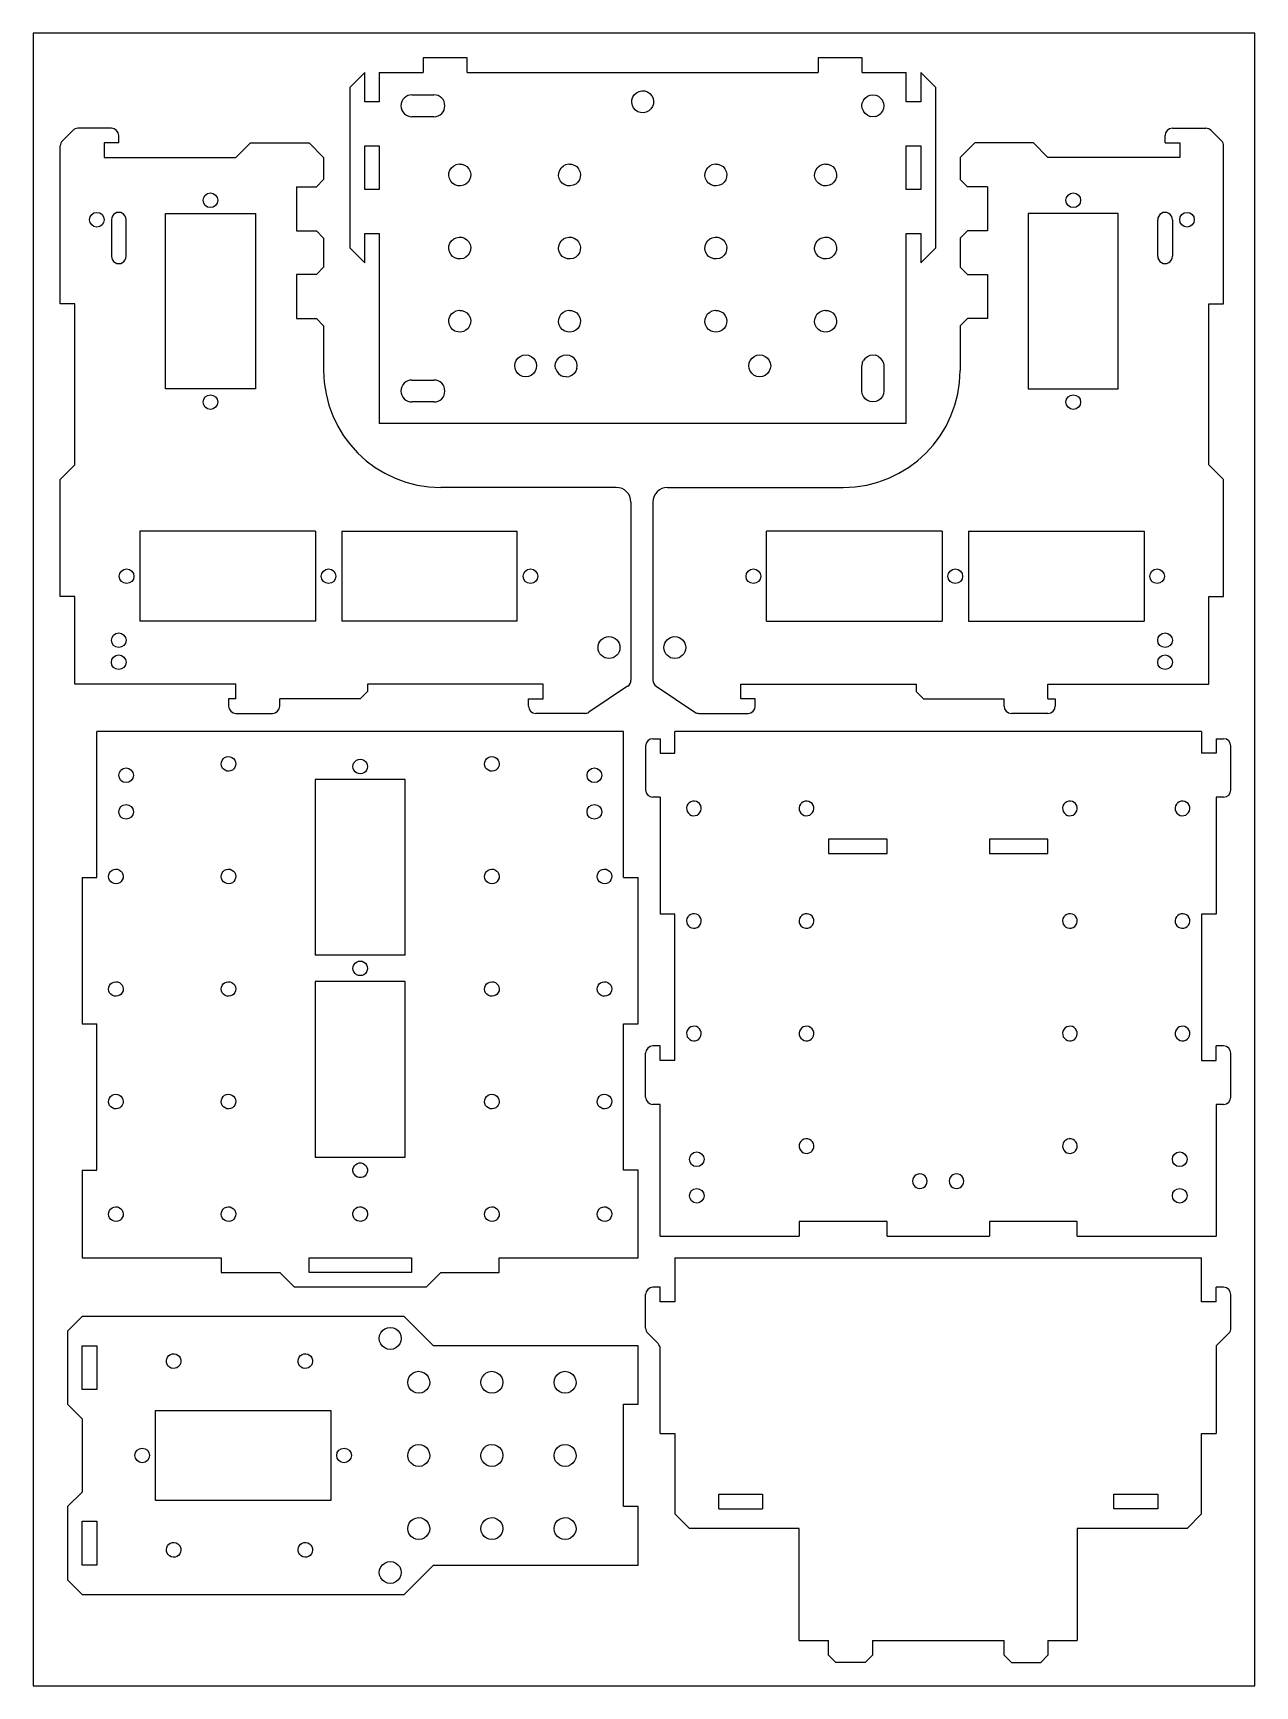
# Model space of a CAD drawing. Header units: inches. Extents: x 222 to 389, y -88 to 138.
import ezdxf

# ---------------------------------------------------------------- set-up
doc = ezdxf.new("R2010")
doc.units = ezdxf.units.IN
doc.header["$MEASUREMENT"] = 0

msp = doc.modelspace()

# ---------------------------------------------------------------- linework, layer by layer
for p, q in [((275.54, 135.03), (275.54, 133.03)), ((281.54, 135.03), (275.54, 135.03)), ((281.54, 133.03), (281.54, 135.03)), ((329.54, 135.03), (329.54, 133.03)), ((335.54, 135.03), (329.54, 135.03)), ((335.54, 133.03), (335.54, 135.03)), ((265.54, 131.03), (267.54, 133.03)), ((267.54, 129.03), (267.54, 133.03)), ((269.54, 133.03), (269.54, 129.03)), ((269.54, 133.03), (275.54, 133.03)), ((281.54, 133.03), (329.54, 133.03)), ((335.54, 133.03), (341.54, 133.03)), ((341.54, 129.03), (341.54, 133.03)), ((345.54, 131.03), (343.54, 133.03)), ((343.54, 133.03), (343.54, 129.03)), ((265.54, 109.03), (265.54, 131.03)), ((269.54, 129.03), (267.54, 129.03)), ((274, 129.99), (277, 129.99)), ((304.04, 128.93), (304.06, 129.32)), ((304.12, 128.54), (304.04, 128.93)), ((304.06, 129.32), (304.19, 129.69)), ((304.19, 129.69), (304.4, 130.02)), ((304.4, 130.02), (304.7, 130.28)), ((304.7, 130.28), (305.05, 130.45)), ((305.05, 130.45), (305.43, 130.53)), ((305.43, 130.53), (305.54, 130.52)), ((305.54, 130.52), (305.82, 130.51)), ((305.82, 130.51), (306.19, 130.38)), ((306.19, 130.38), (306.52, 130.17)), ((306.52, 130.17), (306.78, 129.87)), ((306.78, 129.87), (306.95, 129.52)), ((306.95, 129.52), (307.03, 129.14)), ((307.03, 129.14), (307.01, 128.75)), ((335.5, 128.49), (335.55, 128.88)), ((335.7, 129.24), (335.55, 128.88)), ((335.7, 129.24), (335.94, 129.55)), ((335.94, 129.55), (336.25, 129.79)), ((336.25, 129.79), (336.61, 129.94)), ((336.61, 129.94), (337, 129.99)), ((337, 129.99), (337.38, 129.94)), ((337.38, 129.94), (337.75, 129.79)), ((337.75, 129.79), (338.06, 129.55)), ((338.06, 129.55), (338.29, 129.24)), ((338.44, 128.88), (338.29, 129.24)), ((338.44, 128.88), (338.5, 128.49)), ((343.54, 129.03), (341.54, 129.03)), ((345.54, 131.03), (345.54, 109.03)), ((277, 126.99), (274, 126.99)), ((304.29, 128.19), (304.12, 128.54)), ((304.55, 127.9), (304.29, 128.19)), ((304.88, 127.68), (304.55, 127.9)), ((305.25, 127.56), (304.88, 127.68)), ((305.64, 127.54), (305.25, 127.56)), ((306.03, 127.62), (305.64, 127.54)), ((306.38, 127.79), (306.03, 127.62)), ((306.67, 128.05), (306.38, 127.79)), ((306.88, 128.38), (306.67, 128.05)), ((307.01, 128.75), (306.88, 128.38)), ((335.55, 128.11), (335.5, 128.49)), ((335.55, 128.11), (335.7, 127.74)), ((335.94, 127.43), (335.7, 127.74)), ((336.25, 127.19), (335.94, 127.43)), ((336.25, 127.19), (336.61, 127.04)), ((337, 126.99), (336.61, 127.04)), ((337.38, 127.04), (337, 126.99)), ((337.38, 127.04), (337.75, 127.19)), ((337.75, 127.19), (338.06, 127.43)), ((338.29, 127.74), (338.06, 127.43)), ((338.44, 128.11), (338.29, 127.74)), ((338.5, 128.49), (338.44, 128.11)), ((227.63, 125.12), (226.22, 123.7)), ((232.93, 125.41), (228.34, 125.41)), ((233.93, 123.41), (233.93, 124.41)), ((376.93, 123.41), (376.93, 124.41)), ((377.93, 125.41), (382.51, 125.41)), ((383.22, 125.12), (384.63, 123.7)), ((225.93, 101.41), (225.93, 123)), ((231.93, 123.41), (231.93, 121.41)), ((233.93, 123.41), (231.93, 123.41)), ((251.93, 123.41), (249.93, 121.41)), ((251.93, 123.41), (259.93, 123.41)), ((259.93, 123.41), (261.93, 121.41)), ((267.54, 123.03), (269.54, 123.03)), ((267.54, 117.03), (267.54, 123.03)), ((269.54, 123.03), (269.54, 117.03)), ((341.54, 123.03), (343.54, 123.03)), ((341.54, 117.03), (341.54, 123.03)), ((343.54, 123.03), (343.54, 117.03)), ((350.93, 123.41), (348.93, 121.41)), ((358.93, 123.41), (350.93, 123.41)), ((358.93, 123.41), (360.93, 121.41)), ((376.93, 123.41), (378.93, 123.41)), ((378.93, 123.41), (378.93, 121.41)), ((384.93, 101.41), (384.93, 123)), ((231.93, 121.41), (249.93, 121.41)), ((261.93, 121.41), (261.93, 118.41)), ((279.19, 119.69), (279.4, 120.02)), ((279.4, 120.02), (279.7, 120.28)), ((279.7, 120.28), (280.05, 120.45)), ((280.05, 120.45), (280.43, 120.53)), ((280.43, 120.53), (280.54, 120.52)), ((280.54, 120.52), (280.82, 120.51)), ((280.82, 120.51), (281.19, 120.38)), ((281.19, 120.38), (281.52, 120.17)), ((281.52, 120.17), (281.78, 119.87)), ((281.78, 119.87), (281.95, 119.52)), ((294.19, 119.69), (294.4, 120.02)), ((294.4, 120.02), (294.7, 120.28)), ((294.7, 120.28), (295.05, 120.45)), ((295.05, 120.45), (295.43, 120.53)), ((295.43, 120.53), (295.54, 120.52)), ((295.54, 120.52), (295.82, 120.51)), ((295.82, 120.51), (296.19, 120.38)), ((296.19, 120.38), (296.52, 120.17)), ((296.52, 120.17), (296.78, 119.87)), ((296.78, 119.87), (296.95, 119.52)), ((314.19, 119.69), (314.4, 120.02)), ((314.4, 120.02), (314.7, 120.28)), ((314.7, 120.28), (315.05, 120.45)), ((315.05, 120.45), (315.43, 120.53)), ((315.43, 120.53), (315.54, 120.52)), ((315.54, 120.52), (315.82, 120.51)), ((315.82, 120.51), (316.19, 120.38)), ((316.19, 120.38), (316.52, 120.17)), ((316.52, 120.17), (316.78, 119.87)), ((316.78, 119.87), (316.95, 119.52)), ((329.19, 119.69), (329.4, 120.02)), ((329.4, 120.02), (329.7, 120.28)), ((329.7, 120.28), (330.05, 120.45)), ((330.05, 120.45), (330.43, 120.53)), ((330.43, 120.53), (330.54, 120.52)), ((330.54, 120.52), (330.82, 120.51)), ((330.82, 120.51), (331.19, 120.38)), ((331.19, 120.38), (331.52, 120.17)), ((331.52, 120.17), (331.78, 119.87)), ((331.78, 119.87), (331.95, 119.52)), ((348.93, 121.41), (348.93, 118.41)), ((378.93, 121.41), (360.93, 121.41)), ((261.93, 118.41), (260.93, 117.41)), ((279.04, 118.93), (279.06, 119.32)), ((279.12, 118.54), (279.04, 118.93)), ((279.06, 119.32), (279.19, 119.69)), ((279.29, 118.19), (279.12, 118.54)), ((279.55, 117.9), (279.29, 118.19)), ((279.88, 117.68), (279.55, 117.9)), ((280.25, 117.56), (279.88, 117.68)), ((280.64, 117.54), (280.25, 117.56)), ((281.03, 117.62), (280.64, 117.54)), ((281.38, 117.79), (281.03, 117.62)), ((281.67, 118.05), (281.38, 117.79)), ((281.88, 118.38), (281.67, 118.05)), ((282.01, 118.75), (281.88, 118.38)), ((281.95, 119.52), (282.03, 119.14)), ((282.03, 119.14), (282.01, 118.75)), ((294.04, 118.93), (294.06, 119.32)), ((294.12, 118.54), (294.04, 118.93)), ((294.06, 119.32), (294.19, 119.69)), ((294.29, 118.19), (294.12, 118.54)), ((294.55, 117.9), (294.29, 118.19)), ((294.88, 117.68), (294.55, 117.9)), ((295.25, 117.56), (294.88, 117.68)), ((295.64, 117.54), (295.25, 117.56)), ((296.03, 117.62), (295.64, 117.54)), ((296.38, 117.79), (296.03, 117.62)), ((296.67, 118.05), (296.38, 117.79)), ((296.88, 118.38), (296.67, 118.05)), ((297.01, 118.75), (296.88, 118.38)), ((296.95, 119.52), (297.03, 119.14)), ((297.03, 119.14), (297.01, 118.75)), ((314.04, 118.93), (314.06, 119.32)), ((314.12, 118.54), (314.04, 118.93)), ((314.06, 119.32), (314.19, 119.69)), ((314.29, 118.19), (314.12, 118.54)), ((314.55, 117.9), (314.29, 118.19)), ((314.88, 117.68), (314.55, 117.9)), ((315.25, 117.56), (314.88, 117.68)), ((315.64, 117.54), (315.25, 117.56)), ((316.03, 117.62), (315.64, 117.54)), ((316.38, 117.79), (316.03, 117.62)), ((316.67, 118.05), (316.38, 117.79)), ((316.88, 118.38), (316.67, 118.05)), ((317.01, 118.75), (316.88, 118.38)), ((316.95, 119.52), (317.03, 119.14)), ((317.03, 119.14), (317.01, 118.75)), ((329.04, 118.93), (329.06, 119.32)), ((329.12, 118.54), (329.04, 118.93)), ((329.06, 119.32), (329.19, 119.69)), ((329.29, 118.19), (329.12, 118.54)), ((329.55, 117.9), (329.29, 118.19)), ((329.88, 117.68), (329.55, 117.9)), ((330.25, 117.56), (329.88, 117.68)), ((330.64, 117.54), (330.25, 117.56)), ((331.03, 117.62), (330.64, 117.54)), ((331.38, 117.79), (331.03, 117.62)), ((331.67, 118.05), (331.38, 117.79)), ((331.88, 118.38), (331.67, 118.05)), ((332.01, 118.75), (331.88, 118.38)), ((331.95, 119.52), (332.03, 119.14)), ((332.03, 119.14), (332.01, 118.75)), ((348.93, 118.41), (349.93, 117.41)), ((258.21, 117.41), (260.93, 117.41)), ((258.21, 117.41), (258.21, 111.41)), ((269.54, 117.03), (267.54, 117.03)), ((343.54, 117.03), (341.54, 117.03)), ((352.64, 117.41), (349.93, 117.41)), ((352.64, 117.41), (352.64, 111.41)), ((240.31, 89.77), (240.31, 113.77)), ((240.31, 113.77), (252.61, 113.77)), ((252.61, 113.77), (252.61, 89.77)), ((358.24, 113.77), (358.24, 89.77)), ((370.54, 113.77), (358.24, 113.77)), ((370.54, 89.77), (370.54, 113.77)), ((232.93, 112.91), (232.93, 107.91)), ((234.93, 107.91), (234.93, 112.91)), ((258.21, 111.41), (260.93, 111.41)), ((260.93, 111.41), (261.93, 110.41)), ((267.54, 111.03), (269.54, 111.03)), ((267.54, 107.03), (267.54, 111.03)), ((269.54, 111.03), (269.54, 85.03)), ((341.54, 111.03), (343.54, 111.03)), ((341.54, 85.03), (341.54, 111.03)), ((343.54, 111.03), (343.54, 107.03)), ((349.93, 111.41), (348.93, 110.41)), ((352.64, 111.41), (349.93, 111.41)), ((375.93, 107.91), (375.93, 112.91)), ((377.93, 112.91), (377.93, 107.91)), ((261.93, 110.41), (261.93, 106.41)), ((265.54, 109.03), (267.54, 107.03)), ((279.04, 108.93), (279.06, 109.32)), ((279.12, 108.54), (279.04, 108.93)), ((279.06, 109.32), (279.19, 109.69)), ((279.29, 108.19), (279.12, 108.54)), ((279.19, 109.69), (279.4, 110.02)), ((279.4, 110.02), (279.7, 110.28)), ((279.7, 110.28), (280.05, 110.45)), ((280.05, 110.45), (280.43, 110.53)), ((280.43, 110.53), (280.54, 110.52)), ((280.54, 110.52), (280.82, 110.51)), ((280.82, 110.51), (281.19, 110.38)), ((281.19, 110.38), (281.52, 110.17)), ((281.52, 110.17), (281.78, 109.87)), ((281.78, 109.87), (281.95, 109.52)), ((282.01, 108.75), (281.88, 108.38)), ((281.95, 109.52), (282.03, 109.14)), ((282.03, 109.14), (282.01, 108.75)), ((294.04, 108.93), (294.06, 109.32)), ((294.12, 108.54), (294.04, 108.93)), ((294.06, 109.32), (294.19, 109.69)), ((294.29, 108.19), (294.12, 108.54)), ((294.19, 109.69), (294.4, 110.02)), ((294.4, 110.02), (294.7, 110.28)), ((294.7, 110.28), (295.05, 110.45)), ((295.05, 110.45), (295.43, 110.53)), ((295.43, 110.53), (295.54, 110.52)), ((295.54, 110.52), (295.82, 110.51)), ((295.82, 110.51), (296.19, 110.38)), ((296.19, 110.38), (296.52, 110.17)), ((296.52, 110.17), (296.78, 109.87)), ((296.78, 109.87), (296.95, 109.52)), ((297.01, 108.75), (296.88, 108.38)), ((296.95, 109.52), (297.03, 109.14)), ((297.03, 109.14), (297.01, 108.75)), ((314.04, 108.93), (314.06, 109.32)), ((314.12, 108.54), (314.04, 108.93)), ((314.06, 109.32), (314.19, 109.69)), ((314.29, 108.19), (314.12, 108.54)), ((314.19, 109.69), (314.4, 110.02)), ((314.4, 110.02), (314.7, 110.28)), ((314.7, 110.28), (315.05, 110.45)), ((315.05, 110.45), (315.43, 110.53)), ((315.43, 110.53), (315.54, 110.52)), ((315.54, 110.52), (315.82, 110.51)), ((315.82, 110.51), (316.19, 110.38)), ((316.19, 110.38), (316.52, 110.17)), ((316.52, 110.17), (316.78, 109.87)), ((316.78, 109.87), (316.95, 109.52)), ((317.01, 108.75), (316.88, 108.38)), ((316.95, 109.52), (317.03, 109.14)), ((317.03, 109.14), (317.01, 108.75)), ((329.04, 108.93), (329.06, 109.32)), ((329.12, 108.54), (329.04, 108.93)), ((329.06, 109.32), (329.19, 109.69)), ((329.29, 108.19), (329.12, 108.54)), ((329.19, 109.69), (329.4, 110.02)), ((329.4, 110.02), (329.7, 110.28)), ((329.7, 110.28), (330.05, 110.45)), ((330.05, 110.45), (330.43, 110.53)), ((330.43, 110.53), (330.54, 110.52)), ((330.54, 110.52), (330.82, 110.51)), ((330.82, 110.51), (331.19, 110.38)), ((331.19, 110.38), (331.52, 110.17)), ((331.52, 110.17), (331.78, 109.87)), ((331.78, 109.87), (331.95, 109.52)), ((332.01, 108.75), (331.88, 108.38)), ((331.95, 109.52), (332.03, 109.14)), ((332.03, 109.14), (332.01, 108.75)), ((343.54, 107.03), (345.54, 109.03)), ((348.93, 110.41), (348.93, 106.41)), ((261.93, 106.41), (260.93, 105.41)), ((279.55, 107.9), (279.29, 108.19)), ((279.88, 107.68), (279.55, 107.9)), ((280.25, 107.56), (279.88, 107.68)), ((280.64, 107.54), (280.25, 107.56)), ((281.03, 107.62), (280.64, 107.54)), ((281.38, 107.79), (281.03, 107.62)), ((281.67, 108.05), (281.38, 107.79)), ((281.88, 108.38), (281.67, 108.05)), ((294.55, 107.9), (294.29, 108.19)), ((294.88, 107.68), (294.55, 107.9)), ((295.25, 107.56), (294.88, 107.68)), ((295.64, 107.54), (295.25, 107.56)), ((296.03, 107.62), (295.64, 107.54)), ((296.38, 107.79), (296.03, 107.62)), ((296.67, 108.05), (296.38, 107.79)), ((296.88, 108.38), (296.67, 108.05)), ((314.55, 107.9), (314.29, 108.19)), ((314.88, 107.68), (314.55, 107.9)), ((315.25, 107.56), (314.88, 107.68)), ((315.64, 107.54), (315.25, 107.56)), ((316.03, 107.62), (315.64, 107.54)), ((316.38, 107.79), (316.03, 107.62)), ((316.67, 108.05), (316.38, 107.79)), ((316.88, 108.38), (316.67, 108.05)), ((329.55, 107.9), (329.29, 108.19)), ((329.88, 107.68), (329.55, 107.9)), ((330.25, 107.56), (329.88, 107.68)), ((330.64, 107.54), (330.25, 107.56)), ((331.03, 107.62), (330.64, 107.54)), ((331.38, 107.79), (331.03, 107.62)), ((331.67, 108.05), (331.38, 107.79)), ((331.88, 108.38), (331.67, 108.05)), ((348.93, 106.41), (349.93, 105.41)), ((258.21, 105.41), (258.21, 99.41)), ((260.93, 105.41), (258.21, 105.41)), ((349.93, 105.41), (352.64, 105.41)), ((352.64, 105.41), (352.64, 99.41)), ((227.93, 101.41), (225.93, 101.41)), ((227.93, 79.41), (227.93, 101.41)), ((279.06, 99.32), (279.19, 99.69)), ((279.19, 99.69), (279.4, 100.02)), ((279.4, 100.02), (279.7, 100.28)), ((279.7, 100.28), (280.05, 100.45)), ((280.05, 100.45), (280.43, 100.53)), ((280.43, 100.53), (280.54, 100.52)), ((280.54, 100.52), (280.82, 100.51)), ((280.82, 100.51), (281.19, 100.38)), ((281.19, 100.38), (281.52, 100.17)), ((281.52, 100.17), (281.78, 99.87)), ((281.78, 99.87), (281.95, 99.52)), ((281.95, 99.52), (282.03, 99.14)), ((294.06, 99.32), (294.19, 99.69)), ((294.19, 99.69), (294.4, 100.02)), ((294.4, 100.02), (294.7, 100.28)), ((294.7, 100.28), (295.05, 100.45)), ((295.05, 100.45), (295.43, 100.53)), ((295.43, 100.53), (295.54, 100.52)), ((295.54, 100.52), (295.82, 100.51)), ((295.82, 100.51), (296.19, 100.38)), ((296.19, 100.38), (296.52, 100.17)), ((296.52, 100.17), (296.78, 99.87)), ((296.78, 99.87), (296.95, 99.52)), ((296.95, 99.52), (297.03, 99.14)), ((314.06, 99.32), (314.19, 99.69)), ((314.19, 99.69), (314.4, 100.02)), ((314.4, 100.02), (314.7, 100.28)), ((314.7, 100.28), (315.05, 100.45)), ((315.05, 100.45), (315.43, 100.53)), ((315.43, 100.53), (315.54, 100.52)), ((315.54, 100.52), (315.82, 100.51)), ((315.82, 100.51), (316.19, 100.38)), ((316.19, 100.38), (316.52, 100.17)), ((316.52, 100.17), (316.78, 99.87)), ((316.78, 99.87), (316.95, 99.52)), ((316.95, 99.52), (317.03, 99.14)), ((329.06, 99.32), (329.19, 99.69)), ((329.19, 99.69), (329.4, 100.02)), ((329.4, 100.02), (329.7, 100.28)), ((329.7, 100.28), (330.05, 100.45)), ((330.05, 100.45), (330.43, 100.53)), ((330.43, 100.53), (330.54, 100.52)), ((330.54, 100.52), (330.82, 100.51)), ((330.82, 100.51), (331.19, 100.38)), ((331.19, 100.38), (331.52, 100.17)), ((331.52, 100.17), (331.78, 99.87)), ((331.78, 99.87), (331.95, 99.52)), ((331.95, 99.52), (332.03, 99.14)), ((382.93, 101.41), (384.93, 101.41)), ((382.93, 79.41), (382.93, 101.41)), ((258.21, 99.41), (260.93, 99.41)), ((260.93, 99.41), (261.93, 98.41)), ((261.93, 98.41), (261.93, 92.31)), ((279.04, 98.93), (279.06, 99.32)), ((279.12, 98.54), (279.04, 98.93)), ((279.29, 98.19), (279.12, 98.54)), ((279.55, 97.9), (279.29, 98.19)), ((279.88, 97.68), (279.55, 97.9)), ((280.25, 97.56), (279.88, 97.68)), ((280.64, 97.54), (280.25, 97.56)), ((281.03, 97.62), (280.64, 97.54)), ((281.38, 97.79), (281.03, 97.62)), ((281.67, 98.05), (281.38, 97.79)), ((281.88, 98.38), (281.67, 98.05)), ((282.01, 98.75), (281.88, 98.38)), ((282.03, 99.14), (282.01, 98.75)), ((294.04, 98.93), (294.06, 99.32)), ((294.12, 98.54), (294.04, 98.93)), ((294.29, 98.19), (294.12, 98.54)), ((294.55, 97.9), (294.29, 98.19)), ((294.88, 97.68), (294.55, 97.9)), ((295.25, 97.56), (294.88, 97.68)), ((295.64, 97.54), (295.25, 97.56)), ((296.03, 97.62), (295.64, 97.54)), ((296.38, 97.79), (296.03, 97.62)), ((296.67, 98.05), (296.38, 97.79)), ((296.88, 98.38), (296.67, 98.05)), ((297.01, 98.75), (296.88, 98.38)), ((297.03, 99.14), (297.01, 98.75)), ((314.04, 98.93), (314.06, 99.32)), ((314.12, 98.54), (314.04, 98.93)), ((314.29, 98.19), (314.12, 98.54)), ((314.55, 97.9), (314.29, 98.19)), ((314.88, 97.68), (314.55, 97.9)), ((315.25, 97.56), (314.88, 97.68)), ((315.64, 97.54), (315.25, 97.56)), ((316.03, 97.62), (315.64, 97.54)), ((316.38, 97.79), (316.03, 97.62)), ((316.67, 98.05), (316.38, 97.79)), ((316.88, 98.38), (316.67, 98.05)), ((317.01, 98.75), (316.88, 98.38)), ((317.03, 99.14), (317.01, 98.75)), ((329.04, 98.93), (329.06, 99.32)), ((329.12, 98.54), (329.04, 98.93)), ((329.29, 98.19), (329.12, 98.54)), ((329.55, 97.9), (329.29, 98.19)), ((329.88, 97.68), (329.55, 97.9)), ((330.25, 97.56), (329.88, 97.68)), ((330.64, 97.54), (330.25, 97.56)), ((331.03, 97.62), (330.64, 97.54)), ((331.38, 97.79), (331.03, 97.62)), ((331.67, 98.05), (331.38, 97.79)), ((331.88, 98.38), (331.67, 98.05)), ((332.01, 98.75), (331.88, 98.38)), ((332.03, 99.14), (332.01, 98.75)), ((349.93, 99.41), (348.93, 98.41)), ((348.93, 98.41), (348.93, 92.31)), ((352.64, 99.41), (349.93, 99.41)), ((288.04, 92.93), (288.09, 93.32)), ((288.09, 92.55), (288.04, 92.93)), ((288.09, 93.32), (288.24, 93.68)), ((288.24, 93.68), (288.48, 93.99)), ((288.48, 93.99), (288.79, 94.23)), ((288.79, 94.23), (289.15, 94.38)), ((289.15, 94.38), (289.54, 94.43)), ((289.54, 94.43), (289.92, 94.38)), ((289.92, 94.38), (290.29, 94.23)), ((290.29, 94.23), (290.6, 93.99)), ((290.6, 93.99), (290.83, 93.68)), ((290.83, 93.68), (290.98, 93.32)), ((290.98, 93.32), (291.04, 92.93)), ((291.04, 92.93), (290.98, 92.55)), ((293.59, 92.93), (293.64, 93.32)), ((293.64, 92.55), (293.59, 92.93)), ((293.64, 93.32), (293.79, 93.68)), ((293.79, 93.68), (294.03, 93.99)), ((294.34, 94.23), (294.03, 93.99)), ((294.34, 94.23), (294.7, 94.38)), ((294.7, 94.38), (295.09, 94.43)), ((295.09, 94.43), (295.47, 94.38)), ((295.47, 94.38), (295.84, 94.23)), ((296.15, 93.99), (295.84, 94.23)), ((296.38, 93.68), (296.15, 93.99)), ((296.53, 93.32), (296.38, 93.68)), ((296.59, 92.93), (296.53, 93.32)), ((296.53, 92.55), (296.59, 92.93)), ((320.04, 92.93), (320.09, 93.32)), ((320.09, 92.55), (320.04, 92.93)), ((320.09, 93.32), (320.24, 93.68)), ((320.24, 93.68), (320.48, 93.99)), ((320.48, 93.99), (320.79, 94.23)), ((320.79, 94.23), (321.15, 94.38)), ((321.15, 94.38), (321.54, 94.43)), ((321.54, 94.43), (321.92, 94.38)), ((321.92, 94.38), (322.29, 94.23)), ((322.29, 94.23), (322.6, 93.99)), ((322.6, 93.99), (322.83, 93.68)), ((322.83, 93.68), (322.98, 93.32)), ((322.98, 93.32), (323.04, 92.93)), ((323.04, 92.93), (322.98, 92.55)), ((335.55, 93.32), (335.5, 92.93)), ((335.5, 89.49), (335.5, 92.93)), ((335.55, 93.32), (335.7, 93.68)), ((335.94, 93.99), (335.7, 93.68)), ((335.94, 93.99), (336.25, 94.23)), ((336.25, 94.23), (336.61, 94.38)), ((336.61, 94.38), (337, 94.43)), ((337, 94.43), (337.38, 94.38)), ((337.75, 94.23), (337.38, 94.38)), ((337.75, 94.23), (338.06, 93.99)), ((338.29, 93.68), (338.06, 93.99)), ((338.44, 93.32), (338.29, 93.68)), ((338.44, 93.32), (338.5, 92.93)), ((338.5, 92.93), (338.5, 89.49)), ((274, 90.99), (277, 90.99)), ((288.24, 92.18), (288.09, 92.55)), ((288.48, 91.87), (288.24, 92.18)), ((288.79, 91.63), (288.48, 91.87)), ((289.15, 91.48), (288.79, 91.63)), ((289.54, 91.43), (289.15, 91.48)), ((289.92, 91.48), (289.54, 91.43)), ((290.29, 91.63), (289.92, 91.48)), ((290.6, 91.87), (290.29, 91.63)), ((290.83, 92.18), (290.6, 91.87)), ((290.98, 92.55), (290.83, 92.18)), ((293.64, 92.55), (293.79, 92.18)), ((293.79, 92.18), (294.03, 91.87)), ((294.03, 91.87), (294.34, 91.63)), ((294.34, 91.63), (294.7, 91.48)), ((295.09, 91.43), (294.7, 91.48)), ((295.09, 91.43), (295.47, 91.48)), ((295.84, 91.63), (295.47, 91.48)), ((296.15, 91.87), (295.84, 91.63)), ((296.38, 92.18), (296.15, 91.87)), ((296.53, 92.55), (296.38, 92.18)), ((320.24, 92.18), (320.09, 92.55)), ((320.48, 91.87), (320.24, 92.18)), ((320.79, 91.63), (320.48, 91.87)), ((321.15, 91.48), (320.79, 91.63)), ((321.54, 91.43), (321.15, 91.48)), ((321.92, 91.48), (321.54, 91.43)), ((322.29, 91.63), (321.92, 91.48)), ((322.6, 91.87), (322.29, 91.63)), ((322.83, 92.18), (322.6, 91.87)), ((322.98, 92.55), (322.83, 92.18)), ((252.61, 89.77), (240.31, 89.77)), ((335.55, 89.11), (335.5, 89.49)), ((335.7, 88.74), (335.55, 89.11)), ((335.94, 88.43), (335.7, 88.74)), ((336.25, 88.19), (335.94, 88.43)), ((336.61, 88.04), (336.25, 88.19)), ((337.75, 88.19), (337.38, 88.04)), ((338.06, 88.43), (337.75, 88.19)), ((338.29, 88.74), (338.06, 88.43)), ((338.44, 89.11), (338.29, 88.74)), ((338.5, 89.49), (338.44, 89.11)), ((358.24, 89.77), (370.54, 89.77)), ((277, 87.99), (274, 87.99)), ((337, 87.99), (336.61, 88.04)), ((337.38, 88.04), (337, 87.99)), ((341.54, 85.03), (269.54, 85.03)), ((225.93, 77.41), (227.93, 79.41)), ((384.93, 77.41), (382.93, 79.41)), ((225.93, 61.41), (225.93, 77.41)), ((384.93, 61.41), (384.93, 77.41)), ((301.93, 76.31), (277.93, 76.31)), ((308.93, 76.31), (332.93, 76.31)), ((303.93, 74.31), (303.93, 49.95)), ((306.93, 74.31), (306.93, 49.95)), ((236.8, 70.31), (236.8, 58.01)), ((260.8, 70.31), (236.8, 70.31)), ((260.8, 70.31), (260.8, 58.01)), ((264.4, 70.31), (264.4, 58.01)), ((264.4, 70.31), (288.4, 70.31)), ((288.4, 58.01), (288.4, 70.31)), ((346.46, 70.31), (322.46, 70.31)), ((322.46, 58.01), (322.46, 70.31)), ((346.46, 70.31), (346.46, 58.01)), ((350.06, 70.31), (350.06, 58.01)), ((350.06, 70.31), (374.06, 70.31)), ((374.06, 70.31), (374.06, 58.01)), ((227.93, 61.41), (225.93, 61.41)), ((227.93, 49.41), (227.93, 61.41)), ((382.93, 49.41), (382.93, 61.41)), ((382.93, 61.41), (384.93, 61.41)), ((260.8, 58.01), (236.8, 58.01)), ((288.4, 58.01), (264.4, 58.01)), ((322.46, 58.01), (346.46, 58.01)), ((350.06, 58.01), (374.06, 58.01)), ((249.93, 49.41), (227.93, 49.41)), ((249.93, 47.41), (249.93, 49.41)), ((266.93, 47.41), (267.93, 48.41)), ((267.93, 49.41), (267.93, 48.41)), ((291.93, 49.41), (267.93, 49.41)), ((291.93, 47.41), (291.93, 49.41)), ((303.48, 49.11), (298.18, 45.58)), ((307.37, 49.11), (312.67, 45.58)), ((318.93, 47.41), (318.93, 49.41)), ((318.93, 49.41), (342.93, 49.41)), ((342.93, 49.41), (342.93, 48.41)), ((343.93, 47.41), (342.93, 48.41)), ((360.93, 49.41), (382.93, 49.41)), ((360.93, 47.41), (360.93, 49.41)), ((248.93, 47.41), (248.93, 46.41)), ((249.93, 47.41), (248.93, 47.41)), ((249.93, 45.41), (254.93, 45.41)), ((266.93, 47.41), (255.93, 47.41)), ((255.93, 46.41), (255.93, 47.41)), ((289.93, 46.41), (289.93, 47.41)), ((289.93, 47.41), (291.93, 47.41)), ((297.62, 45.41), (290.93, 45.41)), ((313.23, 45.41), (319.93, 45.41)), ((320.93, 47.41), (318.93, 47.41)), ((320.93, 46.41), (320.93, 47.41)), ((343.93, 47.41), (354.93, 47.41)), ((354.93, 46.41), (354.93, 47.41)), ((360.93, 45.41), (355.93, 45.41)), ((360.93, 47.41), (361.93, 47.41)), ((361.93, 47.41), (361.93, 46.41)), ((302.93, 42.95), (230.93, 42.95)), ((230.93, 22.95), (230.93, 42.95)), ((302.93, 22.95), (302.93, 42.95)), ((381.93, 42.95), (309.93, 42.95)), ((309.93, 39.95), (309.93, 42.95)), ((381.93, 42.95), (381.93, 39.95)), ((305.93, 40.95), (305.93, 34.95)), ((306.93, 41.95), (307.93, 41.95)), ((307.93, 41.95), (307.93, 39.95)), ((383.93, 41.95), (384.93, 41.95)), ((383.93, 41.95), (383.93, 39.95)), ((385.93, 34.95), (385.93, 40.95)), ((247.93, 38.48), (247.95, 38.74)), ((247.97, 38.22), (247.93, 38.48)), ((247.95, 38.74), (248.05, 38.98)), ((248.05, 38.98), (248.2, 39.19)), ((248.2, 39.19), (248.4, 39.36)), ((248.4, 39.36), (248.64, 39.46)), ((248.64, 39.46), (248.9, 39.5)), ((248.9, 39.5), (249.16, 39.48)), ((249.16, 39.48), (249.4, 39.38)), ((249.4, 39.38), (249.61, 39.23)), ((249.61, 39.23), (249.78, 39.03)), ((249.78, 39.03), (249.88, 38.79)), ((249.88, 38.79), (249.92, 38.53)), ((249.92, 38.53), (249.9, 38.27)), ((265.96, 38.4), (266.06, 38.65)), ((266.06, 38.65), (266.22, 38.85)), ((266.22, 38.85), (266.43, 39.01)), ((266.43, 39.01), (266.67, 39.11)), ((266.67, 39.11), (266.93, 39.15)), ((266.93, 39.15), (267.18, 39.11)), ((267.18, 39.11), (267.43, 39.01)), ((267.43, 39.01), (267.63, 38.85)), ((267.63, 38.85), (267.79, 38.65)), ((267.79, 38.65), (267.89, 38.4)), ((283.93, 38.48), (283.95, 38.74)), ((283.97, 38.22), (283.93, 38.48)), ((283.95, 38.74), (284.05, 38.98)), ((284.05, 38.98), (284.2, 39.19)), ((284.2, 39.19), (284.4, 39.36)), ((284.4, 39.36), (284.64, 39.46)), ((284.64, 39.46), (284.9, 39.5)), ((284.9, 39.5), (285.16, 39.48)), ((285.16, 39.48), (285.4, 39.38)), ((285.4, 39.38), (285.61, 39.23)), ((285.61, 39.23), (285.78, 39.03)), ((285.78, 39.03), (285.88, 38.79)), ((285.88, 38.79), (285.92, 38.53)), ((285.92, 38.53), (285.9, 38.27)), ((307.93, 39.95), (309.93, 39.95)), ((383.93, 39.95), (381.93, 39.95)), ((248.07, 37.98), (247.97, 38.22)), ((248.24, 37.78), (248.07, 37.98)), ((248.45, 37.63), (248.24, 37.78)), ((248.69, 37.53), (248.45, 37.63)), ((248.95, 37.51), (248.69, 37.53)), ((249.21, 37.55), (248.95, 37.51)), ((249.45, 37.65), (249.21, 37.55)), ((249.65, 37.82), (249.45, 37.65)), ((249.8, 38.03), (249.65, 37.82)), ((249.9, 38.27), (249.8, 38.03)), ((260.78, 36.35), (260.78, 12.35)), ((273.08, 36.35), (260.78, 36.35)), ((265.93, 38.15), (265.96, 38.4)), ((265.96, 37.89), (265.93, 38.15)), ((266.06, 37.65), (265.96, 37.89)), ((266.22, 37.44), (266.06, 37.65)), ((266.43, 37.28), (266.22, 37.44)), ((266.67, 37.18), (266.43, 37.28)), ((266.93, 37.15), (266.67, 37.18)), ((267.18, 37.18), (266.93, 37.15)), ((267.43, 37.28), (267.18, 37.18)), ((267.63, 37.44), (267.43, 37.28)), ((267.79, 37.65), (267.63, 37.44)), ((267.89, 37.89), (267.79, 37.65)), ((267.89, 38.4), (267.93, 38.15)), ((267.93, 38.15), (267.89, 37.89)), ((273.08, 12.35), (273.08, 36.35)), ((284.07, 37.98), (283.97, 38.22)), ((284.24, 37.78), (284.07, 37.98)), ((284.45, 37.63), (284.24, 37.78)), ((284.69, 37.53), (284.45, 37.63)), ((284.95, 37.51), (284.69, 37.53)), ((285.21, 37.55), (284.95, 37.51)), ((285.45, 37.65), (285.21, 37.55)), ((285.65, 37.82), (285.45, 37.65)), ((285.8, 38.03), (285.65, 37.82)), ((285.9, 38.27), (285.8, 38.03)), ((307.93, 33.95), (306.93, 33.95)), ((307.93, 33.95), (307.93, 17.95)), ((383.93, 33.95), (383.93, 17.95)), ((384.93, 33.95), (383.93, 33.95)), ((311.59, 32.75), (311.54, 32.49)), ((311.54, 32.49), (311.55, 32.23)), ((311.55, 32.23), (311.63, 31.98)), ((311.71, 32.98), (311.59, 32.75)), ((311.63, 31.98), (311.78, 31.77)), ((311.89, 33.18), (311.71, 32.98)), ((311.78, 31.77), (311.97, 31.59)), ((312.1, 33.32), (311.89, 33.18)), ((312.35, 33.4), (312.1, 33.32)), ((312.61, 33.41), (312.35, 33.4)), ((312.87, 33.36), (312.61, 33.41)), ((313.1, 33.24), (312.87, 33.36)), ((312.97, 31.51), (313.19, 31.66)), ((313.3, 33.07), (313.1, 33.24)), ((313.19, 31.66), (313.36, 31.85)), ((313.44, 32.85), (313.3, 33.07)), ((313.36, 31.85), (313.48, 32.08)), ((313.52, 32.6), (313.44, 32.85)), ((313.48, 32.08), (313.53, 32.34)), ((313.53, 32.34), (313.52, 32.6)), ((326.98, 32.75), (326.93, 32.49)), ((326.93, 32.49), (326.94, 32.23)), ((326.94, 32.23), (327.02, 31.98)), ((327.1, 32.98), (326.98, 32.75)), ((327.02, 31.98), (327.17, 31.77)), ((327.28, 33.18), (327.1, 32.98)), ((327.17, 31.77), (327.36, 31.59)), ((327.49, 33.32), (327.28, 33.18)), ((327.74, 33.4), (327.49, 33.32)), ((328, 33.41), (327.74, 33.4)), ((328.26, 33.36), (328, 33.41)), ((328.49, 33.24), (328.26, 33.36)), ((328.36, 31.51), (328.58, 31.66)), ((328.69, 33.07), (328.49, 33.24)), ((328.58, 31.66), (328.75, 31.85)), ((328.83, 32.85), (328.69, 33.07)), ((328.75, 31.85), (328.87, 32.08)), ((328.91, 32.6), (328.83, 32.85)), ((328.87, 32.08), (328.92, 32.34)), ((328.92, 32.34), (328.91, 32.6)), ((362.98, 32.75), (362.93, 32.49)), ((362.93, 32.49), (362.94, 32.23)), ((362.94, 32.23), (363.02, 31.98)), ((363.1, 32.98), (362.98, 32.75)), ((363.02, 31.98), (363.17, 31.77)), ((363.28, 33.18), (363.1, 32.98)), ((363.17, 31.77), (363.36, 31.59)), ((363.49, 33.32), (363.28, 33.18)), ((363.74, 33.4), (363.49, 33.32)), ((364, 33.41), (363.74, 33.4)), ((364.26, 33.36), (364, 33.41)), ((364.49, 33.24), (364.26, 33.36)), ((364.36, 31.51), (364.58, 31.66)), ((364.69, 33.07), (364.49, 33.24)), ((364.58, 31.66), (364.75, 31.85)), ((364.83, 32.85), (364.69, 33.07)), ((364.75, 31.85), (364.87, 32.08)), ((364.91, 32.6), (364.83, 32.85)), ((364.87, 32.08), (364.92, 32.34)), ((364.92, 32.34), (364.91, 32.6)), ((378.37, 32.75), (378.32, 32.49)), ((378.32, 32.49), (378.33, 32.23)), ((378.33, 32.23), (378.41, 31.98)), ((378.49, 32.98), (378.37, 32.75)), ((378.41, 31.98), (378.56, 31.77)), ((378.67, 33.18), (378.49, 32.98)), ((378.56, 31.77), (378.75, 31.59)), ((378.88, 33.32), (378.67, 33.18)), ((379.13, 33.4), (378.88, 33.32)), ((379.39, 33.41), (379.13, 33.4)), ((379.65, 33.36), (379.39, 33.41)), ((379.88, 33.24), (379.65, 33.36)), ((379.75, 31.51), (379.97, 31.66)), ((380.08, 33.07), (379.88, 33.24)), ((379.97, 31.66), (380.14, 31.85)), ((380.22, 32.85), (380.08, 33.07)), ((380.14, 31.85), (380.26, 32.08)), ((380.3, 32.6), (380.22, 32.85)), ((380.26, 32.08), (380.31, 32.34)), ((380.31, 32.34), (380.3, 32.6)), ((311.97, 31.59), (312.2, 31.47)), ((312.2, 31.47), (312.46, 31.42)), ((312.46, 31.42), (312.72, 31.43)), ((312.72, 31.43), (312.97, 31.51)), ((327.36, 31.59), (327.59, 31.47)), ((327.59, 31.47), (327.85, 31.42)), ((327.85, 31.42), (328.11, 31.43)), ((328.11, 31.43), (328.36, 31.51)), ((363.36, 31.59), (363.59, 31.47)), ((363.59, 31.47), (363.85, 31.42)), ((363.85, 31.42), (364.11, 31.43)), ((364.11, 31.43), (364.36, 31.51)), ((378.75, 31.59), (378.98, 31.47)), ((378.98, 31.47), (379.24, 31.42)), ((379.24, 31.42), (379.5, 31.43)), ((379.5, 31.43), (379.75, 31.51)), ((330.93, 28.23), (330.93, 26.23)), ((338.93, 28.23), (330.93, 28.23)), ((338.93, 26.23), (338.93, 28.23)), ((352.93, 28.23), (352.93, 26.23)), ((360.93, 28.23), (352.93, 28.23)), ((360.93, 26.23), (360.93, 28.23)), ((330.93, 26.23), (338.93, 26.23)), ((352.93, 26.23), (360.93, 26.23)), ((228.93, 22.95), (230.93, 22.95)), ((228.93, 22.95), (228.93, 2.95)), ((232.54, 23.09), (232.56, 23.35)), ((232.58, 22.83), (232.54, 23.09)), ((232.56, 23.35), (232.66, 23.59)), ((232.68, 22.59), (232.58, 22.83)), ((232.66, 23.59), (232.81, 23.8)), ((232.81, 23.8), (233.01, 23.97)), ((233.01, 23.97), (233.25, 24.07)), ((233.25, 24.07), (233.51, 24.11)), ((233.51, 24.11), (233.77, 24.09)), ((233.77, 24.09), (234.01, 23.99)), ((234.01, 23.99), (234.22, 23.84)), ((234.22, 23.84), (234.39, 23.64)), ((234.41, 22.64), (234.26, 22.43)), ((234.39, 23.64), (234.49, 23.4)), ((234.51, 22.88), (234.41, 22.64)), ((234.49, 23.4), (234.53, 23.14)), ((234.53, 23.14), (234.51, 22.88)), ((247.93, 23.09), (247.95, 23.35)), ((247.97, 22.83), (247.93, 23.09)), ((247.95, 23.35), (248.05, 23.59)), ((248.07, 22.59), (247.97, 22.83)), ((248.05, 23.59), (248.2, 23.8)), ((248.2, 23.8), (248.4, 23.97)), ((248.4, 23.97), (248.64, 24.07)), ((248.64, 24.07), (248.9, 24.11)), ((248.9, 24.11), (249.16, 24.09)), ((249.16, 24.09), (249.4, 23.99)), ((249.4, 23.99), (249.61, 23.84)), ((249.61, 23.84), (249.78, 23.64)), ((249.8, 22.64), (249.65, 22.43)), ((249.78, 23.64), (249.88, 23.4)), ((249.9, 22.88), (249.8, 22.64)), ((249.88, 23.4), (249.92, 23.14)), ((249.92, 23.14), (249.9, 22.88)), ((283.93, 23.09), (283.95, 23.35)), ((283.97, 22.83), (283.93, 23.09)), ((283.95, 23.35), (284.05, 23.59)), ((284.07, 22.59), (283.97, 22.83)), ((284.05, 23.59), (284.2, 23.8)), ((284.2, 23.8), (284.4, 23.97)), ((284.4, 23.97), (284.64, 24.07)), ((284.64, 24.07), (284.9, 24.11)), ((284.9, 24.11), (285.16, 24.09)), ((285.16, 24.09), (285.4, 23.99)), ((285.4, 23.99), (285.61, 23.84)), ((285.61, 23.84), (285.78, 23.64)), ((285.8, 22.64), (285.65, 22.43)), ((285.78, 23.64), (285.88, 23.4)), ((285.9, 22.88), (285.8, 22.64)), ((285.88, 23.4), (285.92, 23.14)), ((285.92, 23.14), (285.9, 22.88)), ((299.32, 23.09), (299.34, 23.35)), ((299.36, 22.83), (299.32, 23.09)), ((299.34, 23.35), (299.44, 23.59)), ((299.46, 22.59), (299.36, 22.83)), ((299.44, 23.59), (299.59, 23.8)), ((299.59, 23.8), (299.79, 23.97)), ((299.79, 23.97), (300.03, 24.07)), ((300.03, 24.07), (300.29, 24.11)), ((300.29, 24.11), (300.55, 24.09)), ((300.55, 24.09), (300.79, 23.99)), ((300.79, 23.99), (301, 23.84)), ((301, 23.84), (301.17, 23.64)), ((301.19, 22.64), (301.04, 22.43)), ((301.17, 23.64), (301.27, 23.4)), ((301.29, 22.88), (301.19, 22.64)), ((301.27, 23.4), (301.31, 23.14)), ((301.31, 23.14), (301.29, 22.88)), ((302.93, 22.95), (304.93, 22.95)), ((304.93, 2.95), (304.93, 22.95)), ((232.85, 22.39), (232.68, 22.59)), ((233.06, 22.24), (232.85, 22.39)), ((233.3, 22.14), (233.06, 22.24)), ((233.56, 22.12), (233.3, 22.14)), ((233.82, 22.16), (233.56, 22.12)), ((234.06, 22.26), (233.82, 22.16)), ((234.26, 22.43), (234.06, 22.26)), ((248.24, 22.39), (248.07, 22.59)), ((248.45, 22.24), (248.24, 22.39)), ((248.69, 22.14), (248.45, 22.24)), ((248.95, 22.12), (248.69, 22.14)), ((249.21, 22.16), (248.95, 22.12)), ((249.45, 22.26), (249.21, 22.16)), ((249.65, 22.43), (249.45, 22.26)), ((284.24, 22.39), (284.07, 22.59)), ((284.45, 22.24), (284.24, 22.39)), ((284.69, 22.14), (284.45, 22.24)), ((284.95, 22.12), (284.69, 22.14)), ((285.21, 22.16), (284.95, 22.12)), ((285.45, 22.26), (285.21, 22.16)), ((285.65, 22.43), (285.45, 22.26)), ((299.63, 22.39), (299.46, 22.59)), ((299.84, 22.24), (299.63, 22.39)), ((300.08, 22.14), (299.84, 22.24)), ((300.34, 22.12), (300.08, 22.14)), ((300.6, 22.16), (300.34, 22.12)), ((300.84, 22.26), (300.6, 22.16)), ((301.04, 22.43), (300.84, 22.26)), ((309.93, 17.95), (307.93, 17.95)), ((309.93, -2.05), (309.93, 17.95)), ((311.59, 17.36), (311.54, 17.1)), ((311.54, 17.1), (311.55, 16.84)), ((311.55, 16.84), (311.63, 16.59)), ((311.71, 17.59), (311.59, 17.36)), ((311.63, 16.59), (311.78, 16.38)), ((311.89, 17.79), (311.71, 17.59)), ((311.78, 16.38), (311.97, 16.2)), ((312.1, 17.93), (311.89, 17.79)), ((311.97, 16.2), (312.2, 16.08)), ((312.35, 18.01), (312.1, 17.93)), ((312.2, 16.08), (312.46, 16.03)), ((312.61, 18.02), (312.35, 18.01)), ((312.46, 16.03), (312.72, 16.04)), ((312.87, 17.97), (312.61, 18.02)), ((312.72, 16.04), (312.97, 16.12)), ((313.1, 17.85), (312.87, 17.97)), ((312.97, 16.12), (313.19, 16.27)), ((313.3, 17.68), (313.1, 17.85)), ((313.19, 16.27), (313.36, 16.46)), ((313.44, 17.46), (313.3, 17.68)), ((313.36, 16.46), (313.48, 16.69)), ((313.52, 17.21), (313.44, 17.46)), ((313.48, 16.69), (313.53, 16.95)), ((313.53, 16.95), (313.52, 17.21)), ((326.98, 17.36), (326.93, 17.1)), ((326.93, 17.1), (326.94, 16.84)), ((326.94, 16.84), (327.02, 16.59)), ((327.1, 17.59), (326.98, 17.36)), ((327.02, 16.59), (327.17, 16.38)), ((327.28, 17.79), (327.1, 17.59)), ((327.17, 16.38), (327.36, 16.2)), ((327.49, 17.93), (327.28, 17.79)), ((327.36, 16.2), (327.59, 16.08)), ((327.74, 18.01), (327.49, 17.93)), ((327.59, 16.08), (327.85, 16.03)), ((328, 18.02), (327.74, 18.01)), ((327.85, 16.03), (328.11, 16.04)), ((328.26, 17.97), (328, 18.02)), ((328.11, 16.04), (328.36, 16.12)), ((328.49, 17.85), (328.26, 17.97)), ((328.36, 16.12), (328.58, 16.27)), ((328.69, 17.68), (328.49, 17.85)), ((328.58, 16.27), (328.75, 16.46)), ((328.83, 17.46), (328.69, 17.68)), ((328.75, 16.46), (328.87, 16.69)), ((328.91, 17.21), (328.83, 17.46)), ((328.87, 16.69), (328.92, 16.95)), ((328.92, 16.95), (328.91, 17.21)), ((362.98, 17.36), (362.93, 17.1)), ((362.93, 17.1), (362.94, 16.84)), ((362.94, 16.84), (363.02, 16.59)), ((363.1, 17.59), (362.98, 17.36)), ((363.02, 16.59), (363.17, 16.38)), ((363.28, 17.79), (363.1, 17.59)), ((363.17, 16.38), (363.36, 16.2)), ((363.49, 17.93), (363.28, 17.79)), ((363.36, 16.2), (363.59, 16.08)), ((363.74, 18.01), (363.49, 17.93)), ((363.59, 16.08), (363.85, 16.03)), ((364, 18.02), (363.74, 18.01)), ((363.85, 16.03), (364.11, 16.04)), ((364.26, 17.97), (364, 18.02)), ((364.11, 16.04), (364.36, 16.12)), ((364.49, 17.85), (364.26, 17.97)), ((364.36, 16.12), (364.58, 16.27)), ((364.69, 17.68), (364.49, 17.85)), ((364.58, 16.27), (364.75, 16.46)), ((364.83, 17.46), (364.69, 17.68)), ((364.75, 16.46), (364.87, 16.69)), ((364.91, 17.21), (364.83, 17.46)), ((364.87, 16.69), (364.92, 16.95)), ((364.92, 16.95), (364.91, 17.21)), ((378.37, 17.36), (378.32, 17.1)), ((378.32, 17.1), (378.33, 16.84)), ((378.33, 16.84), (378.41, 16.59)), ((378.49, 17.59), (378.37, 17.36)), ((378.41, 16.59), (378.56, 16.38)), ((378.67, 17.79), (378.49, 17.59)), ((378.56, 16.38), (378.75, 16.2)), ((378.88, 17.93), (378.67, 17.79)), ((378.75, 16.2), (378.98, 16.08)), ((379.13, 18.01), (378.88, 17.93)), ((378.98, 16.08), (379.24, 16.03)), ((379.39, 18.02), (379.13, 18.01)), ((379.24, 16.03), (379.5, 16.04)), ((379.65, 17.97), (379.39, 18.02)), ((379.5, 16.04), (379.75, 16.12)), ((379.88, 17.85), (379.65, 17.97)), ((379.75, 16.12), (379.97, 16.27)), ((380.08, 17.68), (379.88, 17.85)), ((379.97, 16.27), (380.14, 16.46)), ((380.22, 17.46), (380.08, 17.68)), ((380.14, 16.46), (380.26, 16.69)), ((380.3, 17.21), (380.22, 17.46)), ((380.26, 16.69), (380.31, 16.95)), ((380.31, 16.95), (380.3, 17.21)), ((381.93, 17.95), (381.93, -2.05)), ((383.93, 17.95), (381.93, 17.95)), ((273.08, 12.35), (260.78, 12.35)), ((266.22, 11.25), (266.43, 11.41)), ((266.43, 11.41), (266.67, 11.51)), ((266.67, 11.51), (266.93, 11.55)), ((266.93, 11.55), (267.18, 11.51)), ((267.18, 11.51), (267.43, 11.41)), ((267.43, 11.41), (267.63, 11.25)), ((265.93, 10.55), (265.96, 10.8)), ((265.96, 10.29), (265.93, 10.55)), ((265.96, 10.8), (266.06, 11.05)), ((266.06, 10.05), (265.96, 10.29)), ((266.06, 11.05), (266.22, 11.25)), ((266.22, 9.84), (266.06, 10.05)), ((266.43, 9.68), (266.22, 9.84)), ((266.67, 9.58), (266.43, 9.68)), ((266.93, 9.55), (266.67, 9.58)), ((267.18, 9.58), (266.93, 9.55)), ((267.43, 9.68), (267.18, 9.58)), ((267.63, 9.84), (267.43, 9.68)), ((267.63, 11.25), (267.79, 11.05)), ((267.79, 10.05), (267.63, 9.84)), ((267.79, 11.05), (267.89, 10.8)), ((267.89, 10.29), (267.79, 10.05)), ((267.89, 10.8), (267.93, 10.55)), ((267.93, 10.55), (267.89, 10.29)), ((232.54, 7.7), (232.56, 7.96)), ((232.58, 7.44), (232.54, 7.7)), ((232.56, 7.96), (232.66, 8.2)), ((232.68, 7.2), (232.58, 7.44)), ((232.66, 8.2), (232.81, 8.41)), ((232.85, 7), (232.68, 7.2)), ((232.81, 8.41), (233.01, 8.58)), ((233.06, 6.85), (232.85, 7)), ((233.01, 8.58), (233.25, 8.68)), ((233.3, 6.75), (233.06, 6.85)), ((233.25, 8.68), (233.51, 8.72)), ((233.51, 8.72), (233.77, 8.7)), ((233.77, 8.7), (234.01, 8.6)), ((234.06, 6.87), (233.82, 6.77)), ((234.01, 8.6), (234.22, 8.45)), ((234.26, 7.04), (234.06, 6.87)), ((234.22, 8.45), (234.39, 8.25)), ((234.41, 7.25), (234.26, 7.04)), ((234.39, 8.25), (234.49, 8.01)), ((234.51, 7.49), (234.41, 7.25)), ((234.49, 8.01), (234.53, 7.75)), ((234.53, 7.75), (234.51, 7.49)), ((247.93, 7.7), (247.95, 7.96)), ((247.97, 7.44), (247.93, 7.7)), ((247.95, 7.96), (248.05, 8.2)), ((248.07, 7.2), (247.97, 7.44)), ((248.05, 8.2), (248.2, 8.41)), ((248.24, 7), (248.07, 7.2)), ((248.2, 8.41), (248.4, 8.58)), ((248.45, 6.85), (248.24, 7)), ((248.4, 8.58), (248.64, 8.68)), ((248.69, 6.75), (248.45, 6.85)), ((248.64, 8.68), (248.9, 8.72)), ((248.9, 8.72), (249.16, 8.7)), ((249.16, 8.7), (249.4, 8.6)), ((249.45, 6.87), (249.21, 6.77)), ((249.4, 8.6), (249.61, 8.45)), ((249.65, 7.04), (249.45, 6.87)), ((249.61, 8.45), (249.78, 8.25)), ((249.8, 7.25), (249.65, 7.04)), ((249.78, 8.25), (249.88, 8.01)), ((249.9, 7.49), (249.8, 7.25)), ((249.88, 8.01), (249.92, 7.75)), ((249.92, 7.75), (249.9, 7.49)), ((260.78, 8.75), (260.78, -15.25)), ((273.08, 8.75), (260.78, 8.75)), ((273.08, -15.25), (273.08, 8.75)), ((283.93, 7.7), (283.95, 7.96)), ((283.97, 7.44), (283.93, 7.7)), ((283.95, 7.96), (284.05, 8.2)), ((284.07, 7.2), (283.97, 7.44)), ((284.05, 8.2), (284.2, 8.41)), ((284.24, 7), (284.07, 7.2)), ((284.2, 8.41), (284.4, 8.58)), ((284.45, 6.85), (284.24, 7)), ((284.4, 8.58), (284.64, 8.68)), ((284.69, 6.75), (284.45, 6.85)), ((284.64, 8.68), (284.9, 8.72)), ((284.9, 8.72), (285.16, 8.7)), ((285.16, 8.7), (285.4, 8.6)), ((285.45, 6.87), (285.21, 6.77)), ((285.4, 8.6), (285.61, 8.45)), ((285.65, 7.04), (285.45, 6.87)), ((285.61, 8.45), (285.78, 8.25)), ((285.8, 7.25), (285.65, 7.04)), ((285.78, 8.25), (285.88, 8.01)), ((285.9, 7.49), (285.8, 7.25)), ((285.88, 8.01), (285.92, 7.75)), ((285.92, 7.75), (285.9, 7.49)), ((299.32, 7.7), (299.34, 7.96)), ((299.36, 7.44), (299.32, 7.7)), ((299.34, 7.96), (299.44, 8.2)), ((299.46, 7.2), (299.36, 7.44)), ((299.44, 8.2), (299.59, 8.41)), ((299.63, 7), (299.46, 7.2)), ((299.59, 8.41), (299.79, 8.58)), ((299.84, 6.85), (299.63, 7)), ((299.79, 8.58), (300.03, 8.68)), ((300.08, 6.75), (299.84, 6.85)), ((300.03, 8.68), (300.29, 8.72)), ((300.29, 8.72), (300.55, 8.7)), ((300.55, 8.7), (300.79, 8.6)), ((300.84, 6.87), (300.6, 6.77)), ((300.79, 8.6), (301, 8.45)), ((301.04, 7.04), (300.84, 6.87)), ((301, 8.45), (301.17, 8.25)), ((301.19, 7.25), (301.04, 7.04)), ((301.17, 8.25), (301.27, 8.01)), ((301.29, 7.49), (301.19, 7.25)), ((301.27, 8.01), (301.31, 7.75)), ((301.31, 7.75), (301.29, 7.49)), ((233.56, 6.73), (233.3, 6.75)), ((233.82, 6.77), (233.56, 6.73)), ((248.95, 6.73), (248.69, 6.75)), ((249.21, 6.77), (248.95, 6.73)), ((284.95, 6.73), (284.69, 6.75)), ((285.21, 6.77), (284.95, 6.73)), ((300.34, 6.73), (300.08, 6.75)), ((300.6, 6.77), (300.34, 6.73)), ((228.93, 2.95), (230.93, 2.95)), ((230.93, -17.05), (230.93, 2.95)), ((302.93, -17.05), (302.93, 2.95)), ((302.93, 2.95), (304.93, 2.95)), ((311.89, 2.4), (311.71, 2.2)), ((312.1, 2.54), (311.89, 2.4)), ((312.35, 2.62), (312.1, 2.54)), ((312.61, 2.63), (312.35, 2.62)), ((312.87, 2.58), (312.61, 2.63)), ((313.1, 2.46), (312.87, 2.58)), ((313.3, 2.29), (313.1, 2.46)), ((313.44, 2.07), (313.3, 2.29)), ((327.28, 2.4), (327.1, 2.2)), ((327.49, 2.54), (327.28, 2.4)), ((327.74, 2.62), (327.49, 2.54)), ((328, 2.63), (327.74, 2.62)), ((328.26, 2.58), (328, 2.63)), ((328.49, 2.46), (328.26, 2.58)), ((328.69, 2.29), (328.49, 2.46)), ((328.83, 2.07), (328.69, 2.29)), ((363.28, 2.4), (363.1, 2.2)), ((363.49, 2.54), (363.28, 2.4)), ((363.74, 2.62), (363.49, 2.54)), ((364, 2.63), (363.74, 2.62)), ((364.26, 2.58), (364, 2.63)), ((364.49, 2.46), (364.26, 2.58)), ((364.69, 2.29), (364.49, 2.46)), ((364.83, 2.07), (364.69, 2.29)), ((378.67, 2.4), (378.49, 2.2)), ((378.88, 2.54), (378.67, 2.4)), ((379.13, 2.62), (378.88, 2.54)), ((379.39, 2.63), (379.13, 2.62)), ((379.65, 2.58), (379.39, 2.63)), ((379.88, 2.46), (379.65, 2.58)), ((380.08, 2.29), (379.88, 2.46)), ((380.22, 2.07), (380.08, 2.29)), ((311.59, 1.97), (311.54, 1.71)), ((311.54, 1.71), (311.55, 1.45)), ((311.55, 1.45), (311.63, 1.2)), ((311.71, 2.2), (311.59, 1.97)), ((311.63, 1.2), (311.78, 0.99)), ((311.78, 0.99), (311.97, 0.81)), ((311.97, 0.81), (312.2, 0.69)), ((312.2, 0.69), (312.46, 0.64)), ((312.46, 0.64), (312.72, 0.65)), ((312.72, 0.65), (312.97, 0.73)), ((312.97, 0.73), (313.19, 0.88)), ((313.19, 0.88), (313.36, 1.07)), ((313.36, 1.07), (313.48, 1.3)), ((313.52, 1.82), (313.44, 2.07)), ((313.48, 1.3), (313.53, 1.56)), ((313.53, 1.56), (313.52, 1.82)), ((326.98, 1.97), (326.93, 1.71)), ((326.93, 1.71), (326.94, 1.45)), ((326.94, 1.45), (327.02, 1.2)), ((327.1, 2.2), (326.98, 1.97)), ((327.02, 1.2), (327.17, 0.99)), ((327.17, 0.99), (327.36, 0.81)), ((327.36, 0.81), (327.59, 0.69)), ((327.59, 0.69), (327.85, 0.64)), ((327.85, 0.64), (328.11, 0.65)), ((328.11, 0.65), (328.36, 0.73)), ((328.36, 0.73), (328.58, 0.88)), ((328.58, 0.88), (328.75, 1.07)), ((328.75, 1.07), (328.87, 1.3)), ((328.91, 1.82), (328.83, 2.07)), ((328.87, 1.3), (328.92, 1.56)), ((328.92, 1.56), (328.91, 1.82)), ((362.98, 1.97), (362.93, 1.71)), ((362.93, 1.71), (362.94, 1.45)), ((362.94, 1.45), (363.02, 1.2)), ((363.1, 2.2), (362.98, 1.97)), ((363.02, 1.2), (363.17, 0.99)), ((363.17, 0.99), (363.36, 0.81)), ((363.36, 0.81), (363.59, 0.69)), ((363.59, 0.69), (363.85, 0.64)), ((363.85, 0.64), (364.11, 0.65)), ((364.11, 0.65), (364.36, 0.73)), ((364.36, 0.73), (364.58, 0.88)), ((364.58, 0.88), (364.75, 1.07)), ((364.75, 1.07), (364.87, 1.3)), ((364.91, 1.82), (364.83, 2.07)), ((364.87, 1.3), (364.92, 1.56)), ((364.92, 1.56), (364.91, 1.82)), ((378.37, 1.97), (378.32, 1.71)), ((378.32, 1.71), (378.33, 1.45)), ((378.33, 1.45), (378.41, 1.2)), ((378.49, 2.2), (378.37, 1.97)), ((378.41, 1.2), (378.56, 0.99)), ((378.56, 0.99), (378.75, 0.81)), ((378.75, 0.81), (378.98, 0.69)), ((378.98, 0.69), (379.24, 0.64)), ((379.24, 0.64), (379.5, 0.65)), ((379.5, 0.65), (379.75, 0.73)), ((379.75, 0.73), (379.97, 0.88)), ((379.97, 0.88), (380.14, 1.07)), ((380.14, 1.07), (380.26, 1.3)), ((380.3, 1.82), (380.22, 2.07)), ((380.26, 1.3), (380.31, 1.56)), ((380.31, 1.56), (380.3, 1.82)), ((305.93, -7.05), (305.93, -1.05)), ((307.93, -0.05), (306.93, -0.05)), ((307.93, -2.05), (307.93, -0.05)), ((309.93, -2.05), (307.93, -2.05)), ((381.93, -2.05), (383.93, -2.05)), ((383.93, -2.05), (383.93, -0.05)), ((384.93, -0.05), (383.93, -0.05)), ((385.93, -7.05), (385.93, -1.05)), ((233.01, -6.81), (233.25, -6.71)), ((233.25, -6.71), (233.51, -6.67)), ((233.51, -6.67), (233.77, -6.69)), ((233.77, -6.69), (234.01, -6.79)), ((248.4, -6.81), (248.64, -6.71)), ((248.64, -6.71), (248.9, -6.67)), ((248.9, -6.67), (249.16, -6.69)), ((249.16, -6.69), (249.4, -6.79)), ((284.4, -6.81), (284.64, -6.71)), ((284.64, -6.71), (284.9, -6.67)), ((284.9, -6.67), (285.16, -6.69)), ((285.16, -6.69), (285.4, -6.79)), ((299.79, -6.81), (300.03, -6.71)), ((300.03, -6.71), (300.29, -6.67)), ((300.29, -6.67), (300.55, -6.69)), ((300.55, -6.69), (300.79, -6.79)), ((232.54, -7.69), (232.56, -7.43)), ((232.58, -7.95), (232.54, -7.69)), ((232.56, -7.43), (232.66, -7.19)), ((232.68, -8.19), (232.58, -7.95)), ((232.66, -7.19), (232.81, -6.98)), ((232.85, -8.39), (232.68, -8.19)), ((232.81, -6.98), (233.01, -6.81)), ((233.06, -8.54), (232.85, -8.39)), ((233.3, -8.64), (233.06, -8.54)), ((233.56, -8.66), (233.3, -8.64)), ((233.82, -8.62), (233.56, -8.66)), ((234.06, -8.52), (233.82, -8.62)), ((234.01, -6.79), (234.22, -6.94)), ((234.26, -8.35), (234.06, -8.52)), ((234.22, -6.94), (234.39, -7.14)), ((234.41, -8.14), (234.26, -8.35)), ((234.39, -7.14), (234.49, -7.38)), ((234.51, -7.9), (234.41, -8.14)), ((234.49, -7.38), (234.53, -7.64)), ((234.53, -7.64), (234.51, -7.9)), ((247.93, -7.69), (247.95, -7.43)), ((247.97, -7.95), (247.93, -7.69)), ((247.95, -7.43), (248.05, -7.19)), ((248.07, -8.19), (247.97, -7.95)), ((248.05, -7.19), (248.2, -6.98)), ((248.24, -8.39), (248.07, -8.19)), ((248.2, -6.98), (248.4, -6.81)), ((248.45, -8.54), (248.24, -8.39)), ((248.69, -8.64), (248.45, -8.54)), ((248.95, -8.66), (248.69, -8.64)), ((249.21, -8.62), (248.95, -8.66)), ((249.45, -8.52), (249.21, -8.62)), ((249.4, -6.79), (249.61, -6.94)), ((249.65, -8.35), (249.45, -8.52)), ((249.61, -6.94), (249.78, -7.14)), ((249.8, -8.14), (249.65, -8.35)), ((249.78, -7.14), (249.88, -7.38)), ((249.9, -7.9), (249.8, -8.14)), ((249.88, -7.38), (249.92, -7.64)), ((249.92, -7.64), (249.9, -7.9)), ((283.93, -7.69), (283.95, -7.43)), ((283.97, -7.95), (283.93, -7.69)), ((283.95, -7.43), (284.05, -7.19)), ((284.07, -8.19), (283.97, -7.95)), ((284.05, -7.19), (284.2, -6.98)), ((284.24, -8.39), (284.07, -8.19)), ((284.2, -6.98), (284.4, -6.81)), ((284.45, -8.54), (284.24, -8.39)), ((284.69, -8.64), (284.45, -8.54)), ((284.95, -8.66), (284.69, -8.64)), ((285.21, -8.62), (284.95, -8.66)), ((285.45, -8.52), (285.21, -8.62)), ((285.4, -6.79), (285.61, -6.94)), ((285.65, -8.35), (285.45, -8.52)), ((285.61, -6.94), (285.78, -7.14)), ((285.8, -8.14), (285.65, -8.35)), ((285.78, -7.14), (285.88, -7.38)), ((285.9, -7.9), (285.8, -8.14)), ((285.88, -7.38), (285.92, -7.64)), ((285.92, -7.64), (285.9, -7.9)), ((299.32, -7.69), (299.34, -7.43)), ((299.36, -7.95), (299.32, -7.69)), ((299.34, -7.43), (299.44, -7.19)), ((299.46, -8.19), (299.36, -7.95)), ((299.44, -7.19), (299.59, -6.98)), ((299.63, -8.39), (299.46, -8.19)), ((299.59, -6.98), (299.79, -6.81)), ((299.84, -8.54), (299.63, -8.39)), ((300.08, -8.64), (299.84, -8.54)), ((300.34, -8.66), (300.08, -8.64)), ((300.6, -8.62), (300.34, -8.66)), ((300.84, -8.52), (300.6, -8.62)), ((300.79, -6.79), (301, -6.94)), ((301.04, -8.35), (300.84, -8.52)), ((301, -6.94), (301.17, -7.14)), ((301.19, -8.14), (301.04, -8.35)), ((301.17, -7.14), (301.27, -7.38)), ((301.29, -7.9), (301.19, -8.14)), ((301.27, -7.38), (301.31, -7.64)), ((301.31, -7.64), (301.29, -7.9)), ((307.93, -8.05), (306.93, -8.05)), ((307.93, -26.05), (307.93, -8.05)), ((384.93, -8.05), (383.93, -8.05)), ((383.93, -8.05), (383.93, -26.05)), ((327.02, -13.33), (326.94, -13.58)), ((327.16, -13.11), (327.02, -13.33)), ((327.35, -12.94), (327.16, -13.11)), ((327.58, -12.82), (327.35, -12.94)), ((327.84, -12.76), (327.58, -12.82)), ((328.1, -12.77), (327.84, -12.76)), ((328.35, -12.85), (328.1, -12.77)), ((328.57, -12.99), (328.35, -12.85)), ((328.74, -13.18), (328.57, -12.99)), ((328.86, -13.41), (328.74, -13.18)), ((328.92, -13.67), (328.86, -13.41)), ((363.02, -13.33), (362.94, -13.58)), ((363.16, -13.11), (363.02, -13.33)), ((363.35, -12.94), (363.16, -13.11)), ((363.58, -12.82), (363.35, -12.94)), ((363.84, -12.76), (363.58, -12.82)), ((364.1, -12.77), (363.84, -12.76)), ((364.35, -12.85), (364.1, -12.77)), ((364.57, -12.99), (364.35, -12.85)), ((364.74, -13.18), (364.57, -12.99)), ((364.86, -13.41), (364.74, -13.18)), ((364.92, -13.67), (364.86, -13.41)), ((260.78, -15.25), (273.08, -15.25)), ((326.94, -13.58), (326.93, -13.84)), ((326.93, -13.84), (326.99, -14.1)), ((326.99, -14.1), (327.11, -14.33)), ((327.11, -14.33), (327.28, -14.52)), ((327.28, -14.52), (327.5, -14.66)), ((327.5, -14.66), (327.75, -14.74)), ((327.75, -14.74), (328.01, -14.75)), ((328.01, -14.75), (328.27, -14.69)), ((328.27, -14.69), (328.5, -14.57)), ((328.5, -14.57), (328.69, -14.4)), ((328.69, -14.4), (328.83, -14.18)), ((328.83, -14.18), (328.91, -13.93)), ((328.91, -13.93), (328.92, -13.67)), ((362.94, -13.58), (362.93, -13.84)), ((362.93, -13.84), (362.99, -14.1)), ((362.99, -14.1), (363.11, -14.33)), ((363.11, -14.33), (363.28, -14.52)), ((363.28, -14.52), (363.5, -14.66)), ((363.5, -14.66), (363.75, -14.74)), ((363.75, -14.74), (364.01, -14.75)), ((364.01, -14.75), (364.27, -14.69)), ((364.27, -14.69), (364.5, -14.57)), ((364.5, -14.57), (364.69, -14.4)), ((364.69, -14.4), (364.83, -14.18)), ((364.83, -14.18), (364.91, -13.93)), ((364.91, -13.93), (364.92, -13.67)), ((228.93, -17.05), (228.93, -29.05)), ((228.93, -17.05), (230.93, -17.05)), ((265.93, -16.93), (266, -16.67)), ((265.93, -17.19), (265.93, -16.93)), ((266, -17.44), (265.93, -17.19)), ((266, -16.67), (266.13, -16.45)), ((266.13, -17.66), (266, -17.44)), ((266.13, -16.45), (266.32, -16.26)), ((266.32, -17.85), (266.13, -17.66)), ((266.32, -16.26), (266.54, -16.13)), ((266.54, -17.98), (266.32, -17.85)), ((266.54, -16.13), (266.79, -16.06)), ((266.8, -18.05), (266.54, -17.98)), ((266.79, -16.06), (267.05, -16.06)), ((267.06, -18.05), (266.8, -18.05)), ((267.05, -16.06), (267.31, -16.13)), ((267.31, -17.98), (267.06, -18.05)), ((267.31, -16.13), (267.53, -16.26)), ((267.54, -17.85), (267.31, -17.98)), ((267.53, -16.26), (267.72, -16.44)), ((267.72, -17.66), (267.54, -17.85)), ((267.72, -16.44), (267.85, -16.67)), ((267.85, -17.44), (267.72, -17.66)), ((267.85, -16.67), (267.92, -16.92)), ((267.92, -17.18), (267.85, -17.44)), ((267.92, -16.92), (267.92, -17.18)), ((304.93, -17.05), (302.93, -17.05)), ((304.93, -29.05), (304.93, -17.05)), ((342.56, -18.05), (342.46, -18.29)), ((342.72, -17.84), (342.56, -18.05)), ((342.93, -17.69), (342.72, -17.84)), ((343.17, -17.59), (342.93, -17.69)), ((343.43, -17.55), (343.17, -17.59)), ((343.69, -17.59), (343.43, -17.55)), ((343.93, -17.69), (343.69, -17.59)), ((344.14, -17.85), (343.93, -17.69)), ((344.29, -18.06), (344.14, -17.85)), ((344.39, -18.3), (344.29, -18.06)), ((347.56, -18.05), (347.46, -18.29)), ((347.72, -17.84), (347.56, -18.05)), ((347.93, -17.69), (347.72, -17.84)), ((348.17, -17.59), (347.93, -17.69)), ((348.43, -17.55), (348.17, -17.59)), ((348.69, -17.59), (348.43, -17.55)), ((348.93, -17.69), (348.69, -17.59)), ((349.14, -17.85), (348.93, -17.69)), ((349.29, -18.06), (349.14, -17.85)), ((349.39, -18.3), (349.29, -18.06)), ((342.46, -18.29), (342.43, -18.55)), ((342.43, -18.55), (342.46, -18.81)), ((342.46, -18.81), (342.56, -19.05)), ((342.56, -19.05), (342.71, -19.26)), ((342.71, -19.26), (342.92, -19.42)), ((342.92, -19.42), (343.16, -19.52)), ((343.16, -19.52), (343.42, -19.55)), ((343.42, -19.55), (343.68, -19.52)), ((343.68, -19.52), (343.92, -19.42)), ((343.92, -19.42), (344.13, -19.27)), ((344.13, -19.27), (344.29, -19.06)), ((344.29, -19.06), (344.39, -18.82)), ((344.43, -18.56), (344.39, -18.3)), ((344.39, -18.82), (344.43, -18.56)), ((347.46, -18.29), (347.43, -18.55)), ((347.43, -18.55), (347.46, -18.81)), ((347.46, -18.81), (347.56, -19.05)), ((347.56, -19.05), (347.71, -19.26)), ((347.71, -19.26), (347.92, -19.42)), ((347.92, -19.42), (348.16, -19.52)), ((348.16, -19.52), (348.42, -19.55)), ((348.42, -19.55), (348.68, -19.52)), ((348.68, -19.52), (348.92, -19.42)), ((348.92, -19.42), (349.13, -19.27)), ((349.13, -19.27), (349.29, -19.06)), ((349.29, -19.06), (349.39, -18.82)), ((349.43, -18.56), (349.39, -18.3)), ((349.39, -18.82), (349.43, -18.56)), ((232.56, -22.82), (232.66, -22.58)), ((232.66, -22.58), (232.81, -22.37)), ((232.81, -22.37), (233.01, -22.2)), ((233.01, -22.2), (233.25, -22.1)), ((233.25, -22.1), (233.51, -22.06)), ((233.51, -22.06), (233.77, -22.08)), ((233.77, -22.08), (234.01, -22.18)), ((234.01, -22.18), (234.22, -22.33)), ((234.22, -22.33), (234.39, -22.53)), ((234.39, -22.53), (234.49, -22.77)), ((247.95, -22.82), (248.05, -22.58)), ((248.05, -22.58), (248.2, -22.37)), ((248.2, -22.37), (248.4, -22.2)), ((248.4, -22.2), (248.64, -22.1)), ((248.64, -22.1), (248.9, -22.06)), ((248.9, -22.06), (249.16, -22.08)), ((249.16, -22.08), (249.4, -22.18)), ((249.4, -22.18), (249.61, -22.33)), ((249.61, -22.33), (249.78, -22.53)), ((249.78, -22.53), (249.88, -22.77)), ((266.01, -22.65), (266.15, -22.43)), ((266.15, -22.43), (266.34, -22.25)), ((266.34, -22.25), (266.56, -22.12)), ((266.56, -22.12), (266.82, -22.06)), ((266.82, -22.06), (267.08, -22.07)), ((267.08, -22.07), (267.33, -22.14)), ((267.33, -22.14), (267.55, -22.28)), ((267.55, -22.28), (267.73, -22.46)), ((267.73, -22.46), (267.86, -22.69)), ((283.95, -22.82), (284.05, -22.58)), ((284.05, -22.58), (284.2, -22.37)), ((284.2, -22.37), (284.4, -22.2)), ((284.4, -22.2), (284.64, -22.1)), ((284.64, -22.1), (284.9, -22.06)), ((284.9, -22.06), (285.16, -22.08)), ((285.16, -22.08), (285.4, -22.18)), ((285.4, -22.18), (285.61, -22.33)), ((285.61, -22.33), (285.78, -22.53)), ((285.78, -22.53), (285.88, -22.77)), ((299.34, -22.82), (299.44, -22.58)), ((299.44, -22.58), (299.59, -22.37)), ((299.59, -22.37), (299.79, -22.2)), ((299.79, -22.2), (300.03, -22.1)), ((300.03, -22.1), (300.29, -22.06)), ((300.29, -22.06), (300.55, -22.08)), ((300.55, -22.08), (300.79, -22.18)), ((300.79, -22.18), (301, -22.33)), ((301, -22.33), (301.17, -22.53)), ((301.17, -22.53), (301.27, -22.77)), ((232.54, -23.08), (232.56, -22.82)), ((232.58, -23.34), (232.54, -23.08)), ((232.68, -23.58), (232.58, -23.34)), ((232.85, -23.78), (232.68, -23.58)), ((233.06, -23.93), (232.85, -23.78)), ((233.3, -24.03), (233.06, -23.93)), ((233.56, -24.05), (233.3, -24.03)), ((233.82, -24.01), (233.56, -24.05)), ((234.06, -23.91), (233.82, -24.01)), ((234.26, -23.74), (234.06, -23.91)), ((234.41, -23.53), (234.26, -23.74)), ((234.51, -23.29), (234.41, -23.53)), ((234.49, -22.77), (234.53, -23.03)), ((234.53, -23.03), (234.51, -23.29)), ((247.93, -23.08), (247.95, -22.82)), ((247.97, -23.34), (247.93, -23.08)), ((248.07, -23.58), (247.97, -23.34)), ((248.24, -23.78), (248.07, -23.58)), ((248.45, -23.93), (248.24, -23.78)), ((248.69, -24.03), (248.45, -23.93)), ((248.95, -24.05), (248.69, -24.03)), ((249.21, -24.01), (248.95, -24.05)), ((249.45, -23.91), (249.21, -24.01)), ((249.65, -23.74), (249.45, -23.91)), ((249.8, -23.53), (249.65, -23.74)), ((249.9, -23.29), (249.8, -23.53)), ((249.88, -22.77), (249.92, -23.03)), ((249.92, -23.03), (249.9, -23.29)), ((265.93, -23.16), (265.94, -22.9)), ((265.99, -23.42), (265.93, -23.16)), ((265.94, -22.9), (266.01, -22.65)), ((266.12, -23.64), (265.99, -23.42)), ((266.3, -23.83), (266.12, -23.64)), ((266.52, -23.97), (266.3, -23.83)), ((266.77, -24.04), (266.52, -23.97)), ((267.03, -24.05), (266.77, -24.04)), ((267.29, -23.99), (267.03, -24.05)), ((267.52, -23.86), (267.29, -23.99)), ((267.7, -23.68), (267.52, -23.86)), ((267.84, -23.46), (267.7, -23.68)), ((267.91, -23.21), (267.84, -23.46)), ((267.86, -22.69), (267.92, -22.95)), ((267.92, -22.95), (267.91, -23.21)), ((283.93, -23.08), (283.95, -22.82)), ((283.97, -23.34), (283.93, -23.08)), ((284.07, -23.58), (283.97, -23.34)), ((284.24, -23.78), (284.07, -23.58)), ((284.45, -23.93), (284.24, -23.78)), ((284.69, -24.03), (284.45, -23.93)), ((284.95, -24.05), (284.69, -24.03)), ((285.21, -24.01), (284.95, -24.05)), ((285.45, -23.91), (285.21, -24.01)), ((285.65, -23.74), (285.45, -23.91)), ((285.8, -23.53), (285.65, -23.74)), ((285.9, -23.29), (285.8, -23.53)), ((285.88, -22.77), (285.92, -23.03)), ((285.92, -23.03), (285.9, -23.29)), ((299.32, -23.08), (299.34, -22.82)), ((299.36, -23.34), (299.32, -23.08)), ((299.46, -23.58), (299.36, -23.34)), ((299.63, -23.78), (299.46, -23.58)), ((299.84, -23.93), (299.63, -23.78)), ((300.08, -24.03), (299.84, -23.93)), ((300.34, -24.05), (300.08, -24.03)), ((300.6, -24.01), (300.34, -24.05)), ((300.84, -23.91), (300.6, -24.01)), ((301.04, -23.74), (300.84, -23.91)), ((301.19, -23.53), (301.04, -23.74)), ((301.29, -23.29), (301.19, -23.53)), ((301.27, -22.77), (301.31, -23.03)), ((301.31, -23.03), (301.29, -23.29)), ((338.93, -24.05), (326.93, -24.05)), ((326.93, -24.05), (326.93, -26.05)), ((338.93, -26.05), (338.93, -24.05)), ((364.93, -24.05), (352.93, -24.05)), ((352.93, -24.05), (352.93, -26.05)), ((364.93, -26.05), (364.93, -24.05)), ((307.93, -26.05), (326.93, -26.05)), ((338.93, -26.05), (352.93, -26.05)), ((364.93, -26.05), (383.93, -26.05)), ((228.93, -29.05), (247.93, -29.05)), ((247.93, -29.05), (247.93, -31.05)), ((259.93, -29.05), (273.93, -29.05)), ((259.93, -31.05), (259.93, -29.05)), ((273.93, -29.05), (273.93, -31.05)), ((285.93, -31.05), (285.93, -29.05)), ((285.93, -29.05), (304.93, -29.05)), ((309.93, -29.05), (381.93, -29.05)), ((309.93, -29.05), (309.93, -35.05)), ((381.93, -35.05), (381.93, -29.05)), ((247.93, -31.05), (255.93, -31.05)), ((257.93, -33.05), (255.93, -31.05)), ((273.93, -31.05), (259.93, -31.05)), ((277.93, -31.05), (275.93, -33.05)), ((277.93, -31.05), (285.93, -31.05)), ((275.93, -33.05), (257.93, -33.05)), ((307.93, -33.05), (306.93, -33.05)), ((307.93, -35.05), (307.93, -33.05)), ((384.93, -33.05), (383.93, -33.05)), ((383.93, -35.05), (383.93, -33.05)), ((305.93, -38.64), (305.93, -34.05)), ((309.93, -35.05), (307.93, -35.05)), ((383.93, -35.05), (381.93, -35.05)), ((385.93, -38.64), (385.93, -34.05)), ((226.93, -39.05), (228.93, -37.05)), ((272.93, -37.05), (228.93, -37.05)), ((272.93, -37.05), (276.93, -41.05)), ((226.93, -39.05), (226.93, -49.05)), ((269.53, -40.05), (269.58, -39.67)), ((269.58, -40.44), (269.53, -40.05)), ((269.58, -39.67), (269.73, -39.3)), ((269.73, -40.8), (269.58, -40.44)), ((269.73, -39.3), (269.96, -38.99)), ((269.96, -38.99), (270.28, -38.76)), ((270.28, -38.76), (270.64, -38.61)), ((270.64, -38.61), (271.03, -38.55)), ((271.03, -38.55), (271.41, -38.61)), ((271.41, -38.61), (271.78, -38.76)), ((271.78, -38.76), (272.09, -38.99)), ((272.09, -38.99), (272.32, -39.3)), ((272.32, -39.3), (272.47, -39.67)), ((272.47, -40.44), (272.32, -40.8)), ((272.47, -39.67), (272.53, -40.05)), ((272.53, -40.05), (272.47, -40.44)), ((306.22, -39.35), (307.63, -40.76)), ((383.93, -41.05), (385.63, -39.35)), ((228.93, -41.05), (230.93, -41.05)), ((228.93, -47.05), (228.93, -41.05)), ((230.93, -41.05), (230.93, -47.05)), ((240.43, -43.09), (240.48, -42.83)), ((240.48, -42.83), (240.59, -42.6)), ((240.59, -42.6), (240.77, -42.4)), ((240.77, -42.4), (240.98, -42.26)), ((240.98, -42.26), (241.23, -42.17)), ((241.23, -42.17), (241.49, -42.16)), ((241.49, -42.16), (241.75, -42.21)), ((241.75, -42.21), (241.98, -42.32)), ((241.98, -42.32), (242.18, -42.5)), ((242.18, -42.5), (242.32, -42.71)), ((242.32, -42.71), (242.41, -42.96)), ((258.43, -43.09), (258.48, -42.83)), ((258.48, -42.83), (258.59, -42.6)), ((258.59, -42.6), (258.77, -42.4)), ((258.77, -42.4), (258.98, -42.26)), ((258.98, -42.26), (259.23, -42.17)), ((259.23, -42.17), (259.49, -42.16)), ((259.49, -42.16), (259.75, -42.21)), ((259.75, -42.21), (259.98, -42.32)), ((259.98, -42.32), (260.18, -42.5)), ((260.18, -42.5), (260.32, -42.71)), ((260.32, -42.71), (260.41, -42.96)), ((269.96, -41.12), (269.73, -40.8)), ((270.28, -41.35), (269.96, -41.12)), ((270.64, -41.5), (270.28, -41.35)), ((271.03, -41.55), (270.64, -41.5)), ((271.41, -41.5), (271.03, -41.55)), ((271.78, -41.35), (271.41, -41.5)), ((272.09, -41.12), (271.78, -41.35)), ((272.32, -40.8), (272.09, -41.12)), ((304.93, -41.05), (276.93, -41.05)), ((304.93, -49.05), (304.93, -41.05)), ((307.93, -53.05), (307.93, -41.47)), ((383.93, -41.05), (383.93, -53.05)), ((240.44, -43.35), (240.43, -43.09)), ((240.53, -43.6), (240.44, -43.35)), ((240.67, -43.81), (240.53, -43.6)), ((240.87, -43.99), (240.67, -43.81)), ((241.1, -44.1), (240.87, -43.99)), ((241.36, -44.15), (241.1, -44.1)), ((241.62, -44.14), (241.36, -44.15)), ((241.87, -44.05), (241.62, -44.14)), ((242.08, -43.91), (241.87, -44.05)), ((242.26, -43.71), (242.08, -43.91)), ((242.37, -43.48), (242.26, -43.71)), ((242.42, -43.22), (242.37, -43.48)), ((242.41, -42.96), (242.42, -43.22)), ((258.44, -43.35), (258.43, -43.09)), ((258.53, -43.6), (258.44, -43.35)), ((258.67, -43.81), (258.53, -43.6)), ((258.87, -43.99), (258.67, -43.81)), ((259.1, -44.1), (258.87, -43.99)), ((259.36, -44.15), (259.1, -44.1)), ((259.62, -44.14), (259.36, -44.15)), ((259.87, -44.05), (259.62, -44.14)), ((260.08, -43.91), (259.87, -44.05)), ((260.26, -43.71), (260.08, -43.91)), ((260.37, -43.48), (260.26, -43.71)), ((260.42, -43.22), (260.37, -43.48)), ((260.41, -42.96), (260.42, -43.22)), ((273.62, -45.32), (273.85, -45.01)), ((273.85, -45.01), (274.16, -44.76)), ((274.16, -44.76), (274.52, -44.61)), ((274.52, -44.61), (274.91, -44.55)), ((274.91, -44.55), (275.3, -44.6)), ((275.3, -44.6), (275.66, -44.75)), ((275.66, -44.75), (275.97, -44.98)), ((275.97, -44.98), (276.22, -45.29)), ((283.62, -45.32), (283.85, -45.01)), ((283.85, -45.01), (284.16, -44.76)), ((284.16, -44.76), (284.52, -44.61)), ((284.52, -44.61), (284.91, -44.55)), ((284.91, -44.55), (285.3, -44.6)), ((285.3, -44.6), (285.66, -44.75)), ((285.66, -44.75), (285.97, -44.98)), ((285.97, -44.98), (286.22, -45.29)), ((293.62, -45.32), (293.85, -45.01)), ((293.85, -45.01), (294.16, -44.76)), ((294.16, -44.76), (294.52, -44.61)), ((294.52, -44.61), (294.91, -44.55)), ((294.91, -44.55), (295.3, -44.6)), ((295.3, -44.6), (295.66, -44.75)), ((295.66, -44.75), (295.97, -44.98)), ((295.97, -44.98), (296.22, -45.29)), ((230.93, -47.05), (228.93, -47.05)), ((273.43, -46.07), (273.47, -45.68)), ((273.48, -46.46), (273.43, -46.07)), ((273.47, -45.68), (273.62, -45.32)), ((273.64, -46.82), (273.48, -46.46)), ((273.88, -47.13), (273.64, -46.82)), ((274.19, -47.36), (273.88, -47.13)), ((274.55, -47.51), (274.19, -47.36)), ((275.69, -47.34), (275.33, -47.5)), ((276, -47.1), (275.69, -47.34)), ((276.23, -46.79), (276, -47.1)), ((276.22, -45.29), (276.37, -45.65)), ((276.38, -46.43), (276.23, -46.79)), ((276.37, -45.65), (276.43, -46.04)), ((276.43, -46.04), (276.38, -46.43)), ((283.43, -46.07), (283.47, -45.68)), ((283.48, -46.46), (283.43, -46.07)), ((283.47, -45.68), (283.62, -45.32)), ((283.64, -46.82), (283.48, -46.46)), ((283.88, -47.13), (283.64, -46.82)), ((284.19, -47.36), (283.88, -47.13)), ((284.55, -47.51), (284.19, -47.36)), ((285.69, -47.34), (285.33, -47.5)), ((286, -47.1), (285.69, -47.34)), ((286.23, -46.79), (286, -47.1)), ((286.22, -45.29), (286.37, -45.65)), ((286.38, -46.43), (286.23, -46.79)), ((286.37, -45.65), (286.43, -46.04)), ((286.43, -46.04), (286.38, -46.43)), ((293.43, -46.07), (293.47, -45.68)), ((293.48, -46.46), (293.43, -46.07)), ((293.47, -45.68), (293.62, -45.32)), ((293.64, -46.82), (293.48, -46.46)), ((293.88, -47.13), (293.64, -46.82)), ((294.19, -47.36), (293.88, -47.13)), ((294.55, -47.51), (294.19, -47.36)), ((295.69, -47.34), (295.33, -47.5)), ((296, -47.1), (295.69, -47.34)), ((296.23, -46.79), (296, -47.1)), ((296.22, -45.29), (296.37, -45.65)), ((296.38, -46.43), (296.23, -46.79)), ((296.37, -45.65), (296.43, -46.04)), ((296.43, -46.04), (296.38, -46.43)), ((228.93, -51.05), (226.93, -49.05)), ((274.94, -47.55), (274.55, -47.51)), ((275.33, -47.5), (274.94, -47.55)), ((284.94, -47.55), (284.55, -47.51)), ((285.33, -47.5), (284.94, -47.55)), ((294.94, -47.55), (294.55, -47.51)), ((295.33, -47.5), (294.94, -47.55)), ((302.93, -63.05), (302.93, -49.05)), ((302.93, -49.05), (304.93, -49.05)), ((228.93, -51.05), (228.93, -61.05)), ((238.93, -49.9), (262.93, -49.9)), ((238.93, -62.2), (238.93, -49.9)), ((262.93, -49.9), (262.93, -62.2)), ((307.93, -53.05), (309.93, -53.05)), ((309.93, -53.05), (309.93, -64.05)), ((381.93, -64.05), (381.93, -53.05)), ((381.93, -53.05), (383.93, -53.05)), ((273.43, -56.07), (273.47, -55.68)), ((273.48, -56.46), (273.43, -56.07)), ((273.47, -55.68), (273.62, -55.32)), ((273.64, -56.82), (273.48, -56.46)), ((273.62, -55.32), (273.85, -55.01)), ((273.85, -55.01), (274.16, -54.76)), ((274.16, -54.76), (274.52, -54.61)), ((274.52, -54.61), (274.91, -54.55)), ((274.91, -54.55), (275.3, -54.6)), ((275.3, -54.6), (275.66, -54.75)), ((275.66, -54.75), (275.97, -54.98)), ((275.97, -54.98), (276.22, -55.29)), ((276.22, -55.29), (276.37, -55.65)), ((276.38, -56.43), (276.23, -56.79)), ((276.37, -55.65), (276.43, -56.04)), ((276.43, -56.04), (276.38, -56.43)), ((283.43, -56.07), (283.47, -55.68)), ((283.48, -56.46), (283.43, -56.07)), ((283.47, -55.68), (283.62, -55.32)), ((283.64, -56.82), (283.48, -56.46)), ((283.62, -55.32), (283.85, -55.01)), ((283.85, -55.01), (284.16, -54.76)), ((284.16, -54.76), (284.52, -54.61)), ((284.52, -54.61), (284.91, -54.55)), ((284.91, -54.55), (285.3, -54.6)), ((285.3, -54.6), (285.66, -54.75)), ((285.66, -54.75), (285.97, -54.98)), ((285.97, -54.98), (286.22, -55.29)), ((286.22, -55.29), (286.37, -55.65)), ((286.38, -56.43), (286.23, -56.79)), ((286.37, -55.65), (286.43, -56.04)), ((286.43, -56.04), (286.38, -56.43)), ((293.43, -56.07), (293.47, -55.68)), ((293.48, -56.46), (293.43, -56.07)), ((293.47, -55.68), (293.62, -55.32)), ((293.64, -56.82), (293.48, -56.46)), ((293.62, -55.32), (293.85, -55.01)), ((293.85, -55.01), (294.16, -54.76)), ((294.16, -54.76), (294.52, -54.61)), ((294.52, -54.61), (294.91, -54.55)), ((294.91, -54.55), (295.3, -54.6)), ((295.3, -54.6), (295.66, -54.75)), ((295.66, -54.75), (295.97, -54.98)), ((295.97, -54.98), (296.22, -55.29)), ((296.22, -55.29), (296.37, -55.65)), ((296.38, -56.43), (296.23, -56.79)), ((296.37, -55.65), (296.43, -56.04)), ((296.43, -56.04), (296.38, -56.43)), ((273.88, -57.13), (273.64, -56.82)), ((274.19, -57.36), (273.88, -57.13)), ((274.55, -57.51), (274.19, -57.36)), ((274.94, -57.55), (274.55, -57.51)), ((275.33, -57.5), (274.94, -57.55)), ((275.69, -57.34), (275.33, -57.5)), ((276, -57.1), (275.69, -57.34)), ((276.23, -56.79), (276, -57.1)), ((283.88, -57.13), (283.64, -56.82)), ((284.19, -57.36), (283.88, -57.13)), ((284.55, -57.51), (284.19, -57.36)), ((284.94, -57.55), (284.55, -57.51)), ((285.33, -57.5), (284.94, -57.55)), ((285.69, -57.34), (285.33, -57.5)), ((286, -57.1), (285.69, -57.34)), ((286.23, -56.79), (286, -57.1)), ((293.88, -57.13), (293.64, -56.82)), ((294.19, -57.36), (293.88, -57.13)), ((294.55, -57.51), (294.19, -57.36)), ((294.94, -57.55), (294.55, -57.51)), ((295.33, -57.5), (294.94, -57.55)), ((295.69, -57.34), (295.33, -57.5)), ((296, -57.1), (295.69, -57.34)), ((296.23, -56.79), (296, -57.1)), ((226.93, -63.05), (228.93, -61.05)), ((226.93, -63.05), (226.93, -73.05)), ((262.93, -62.2), (238.93, -62.2)), ((304.93, -63.05), (302.93, -63.05)), ((304.93, -71.05), (304.93, -63.05)), ((315.93, -63.34), (315.93, -61.34)), ((315.93, -61.34), (321.93, -61.34)), ((321.93, -61.34), (321.93, -63.34)), ((369.93, -61.34), (375.93, -61.34)), ((369.93, -63.34), (369.93, -61.34)), ((375.93, -61.34), (375.93, -63.34)), ((228.93, -71.05), (228.93, -65.05)), ((228.93, -65.05), (230.93, -65.05)), ((230.93, -65.05), (230.93, -71.05)), ((273.47, -65.68), (273.62, -65.32)), ((273.62, -65.32), (273.85, -65.01)), ((273.85, -65.01), (274.16, -64.76)), ((274.16, -64.76), (274.52, -64.61)), ((274.52, -64.61), (274.91, -64.55)), ((274.91, -64.55), (275.3, -64.6)), ((275.3, -64.6), (275.66, -64.75)), ((275.66, -64.75), (275.97, -64.98)), ((275.97, -64.98), (276.22, -65.29)), ((276.22, -65.29), (276.37, -65.65)), ((283.47, -65.68), (283.62, -65.32)), ((283.62, -65.32), (283.85, -65.01)), ((283.85, -65.01), (284.16, -64.76)), ((284.16, -64.76), (284.52, -64.61)), ((284.52, -64.61), (284.91, -64.55)), ((284.91, -64.55), (285.3, -64.6)), ((285.3, -64.6), (285.66, -64.75)), ((285.66, -64.75), (285.97, -64.98)), ((285.97, -64.98), (286.22, -65.29)), ((286.22, -65.29), (286.37, -65.65)), ((293.47, -65.68), (293.62, -65.32)), ((293.62, -65.32), (293.85, -65.01)), ((293.85, -65.01), (294.16, -64.76)), ((294.16, -64.76), (294.52, -64.61)), ((294.52, -64.61), (294.91, -64.55)), ((294.91, -64.55), (295.3, -64.6)), ((295.3, -64.6), (295.66, -64.75)), ((295.66, -64.75), (295.97, -64.98)), ((295.97, -64.98), (296.22, -65.29)), ((296.22, -65.29), (296.37, -65.65)), ((309.93, -64.05), (311.93, -66.05)), ((315.93, -63.34), (321.93, -63.34)), ((375.93, -63.34), (369.93, -63.34)), ((379.93, -66.05), (381.93, -64.05)), ((273.43, -66.07), (273.47, -65.68)), ((273.48, -66.46), (273.43, -66.07)), ((273.64, -66.82), (273.48, -66.46)), ((273.88, -67.13), (273.64, -66.82)), ((274.19, -67.36), (273.88, -67.13)), ((274.55, -67.51), (274.19, -67.36)), ((274.94, -67.55), (274.55, -67.51)), ((275.33, -67.5), (274.94, -67.55)), ((275.69, -67.34), (275.33, -67.5)), ((276, -67.1), (275.69, -67.34)), ((276.23, -66.79), (276, -67.1)), ((276.38, -66.43), (276.23, -66.79)), ((276.37, -65.65), (276.43, -66.04)), ((276.43, -66.04), (276.38, -66.43)), ((283.43, -66.07), (283.47, -65.68)), ((283.48, -66.46), (283.43, -66.07)), ((283.64, -66.82), (283.48, -66.46)), ((283.88, -67.13), (283.64, -66.82)), ((284.19, -67.36), (283.88, -67.13)), ((284.55, -67.51), (284.19, -67.36)), ((284.94, -67.55), (284.55, -67.51)), ((285.33, -67.5), (284.94, -67.55)), ((285.69, -67.34), (285.33, -67.5)), ((286, -67.1), (285.69, -67.34)), ((286.23, -66.79), (286, -67.1)), ((286.38, -66.43), (286.23, -66.79)), ((286.37, -65.65), (286.43, -66.04)), ((286.43, -66.04), (286.38, -66.43)), ((293.43, -66.07), (293.47, -65.68)), ((293.48, -66.46), (293.43, -66.07)), ((293.64, -66.82), (293.48, -66.46)), ((293.88, -67.13), (293.64, -66.82)), ((294.19, -67.36), (293.88, -67.13)), ((294.55, -67.51), (294.19, -67.36)), ((294.94, -67.55), (294.55, -67.51)), ((295.33, -67.5), (294.94, -67.55)), ((295.69, -67.34), (295.33, -67.5)), ((296, -67.1), (295.69, -67.34)), ((296.23, -66.79), (296, -67.1)), ((296.38, -66.43), (296.23, -66.79)), ((296.37, -65.65), (296.43, -66.04)), ((296.43, -66.04), (296.38, -66.43)), ((326.93, -66.05), (311.93, -66.05)), ((326.93, -81.34), (326.93, -66.05)), ((379.93, -66.05), (364.93, -66.05)), ((364.93, -66.05), (364.93, -81.34)), ((240.43, -68.89), (240.48, -68.63)), ((240.44, -69.15), (240.43, -68.89)), ((240.53, -69.4), (240.44, -69.15)), ((240.48, -68.63), (240.59, -68.4)), ((240.67, -69.61), (240.53, -69.4)), ((240.59, -68.4), (240.77, -68.2)), ((240.87, -69.79), (240.67, -69.61)), ((240.77, -68.2), (240.98, -68.06)), ((241.1, -69.9), (240.87, -69.79)), ((240.98, -68.06), (241.23, -67.97)), ((241.36, -69.95), (241.1, -69.9)), ((241.23, -67.97), (241.49, -67.96)), ((241.62, -69.94), (241.36, -69.95)), ((241.49, -67.96), (241.75, -68.01)), ((241.87, -69.85), (241.62, -69.94)), ((241.75, -68.01), (241.98, -68.12)), ((242.08, -69.71), (241.87, -69.85)), ((241.98, -68.12), (242.18, -68.3)), ((242.26, -69.51), (242.08, -69.71)), ((242.18, -68.3), (242.32, -68.51)), ((242.37, -69.28), (242.26, -69.51)), ((242.32, -68.51), (242.41, -68.76)), ((242.42, -69.02), (242.37, -69.28)), ((242.41, -68.76), (242.42, -69.02)), ((258.43, -68.89), (258.48, -68.63)), ((258.44, -69.15), (258.43, -68.89)), ((258.53, -69.4), (258.44, -69.15)), ((258.48, -68.63), (258.59, -68.4)), ((258.67, -69.61), (258.53, -69.4)), ((258.59, -68.4), (258.77, -68.2)), ((258.87, -69.79), (258.67, -69.61)), ((258.77, -68.2), (258.98, -68.06)), ((259.1, -69.9), (258.87, -69.79)), ((258.98, -68.06), (259.23, -67.97)), ((259.36, -69.95), (259.1, -69.9)), ((259.23, -67.97), (259.49, -67.96)), ((259.62, -69.94), (259.36, -69.95)), ((259.49, -67.96), (259.75, -68.01)), ((259.87, -69.85), (259.62, -69.94)), ((259.75, -68.01), (259.98, -68.12)), ((260.08, -69.71), (259.87, -69.85)), ((259.98, -68.12), (260.18, -68.3)), ((260.26, -69.51), (260.08, -69.71)), ((260.18, -68.3), (260.32, -68.51)), ((260.37, -69.28), (260.26, -69.51)), ((260.32, -68.51), (260.41, -68.76)), ((260.42, -69.02), (260.37, -69.28)), ((260.41, -68.76), (260.42, -69.02)), ((230.93, -71.05), (228.93, -71.05)), ((269.53, -72.05), (269.58, -71.67)), ((269.58, -72.44), (269.53, -72.05)), ((269.58, -71.67), (269.73, -71.3)), ((269.73, -71.3), (269.96, -70.99)), ((269.96, -70.99), (270.28, -70.76)), ((270.28, -70.76), (270.64, -70.61)), ((270.64, -70.61), (271.03, -70.55)), ((271.03, -70.55), (271.41, -70.61)), ((271.41, -70.61), (271.78, -70.76)), ((271.78, -70.76), (272.09, -70.99)), ((272.09, -70.99), (272.32, -71.3)), ((272.32, -71.3), (272.47, -71.67)), ((272.47, -71.67), (272.53, -72.05)), ((272.53, -72.05), (272.47, -72.44)), ((276.93, -71.05), (272.93, -75.05)), ((276.93, -71.05), (304.93, -71.05)), ((228.93, -75.05), (226.93, -73.05)), ((269.73, -72.8), (269.58, -72.44)), ((269.96, -73.12), (269.73, -72.8)), ((270.28, -73.35), (269.96, -73.12)), ((270.64, -73.5), (270.28, -73.35)), ((271.03, -73.55), (270.64, -73.5)), ((271.41, -73.5), (271.03, -73.55)), ((271.78, -73.35), (271.41, -73.5)), ((272.09, -73.12), (271.78, -73.35)), ((272.32, -72.8), (272.09, -73.12)), ((272.47, -72.44), (272.32, -72.8)), ((228.93, -75.05), (272.93, -75.05)), ((326.93, -81.34), (330.93, -81.34)), ((330.93, -83.34), (330.93, -81.34)), ((336.93, -81.34), (354.93, -81.34)), ((336.93, -81.34), (336.93, -83.34)), ((354.93, -83.34), (354.93, -81.34)), ((360.93, -81.34), (360.93, -83.34)), ((360.93, -81.34), (364.93, -81.34)), ((330.93, -83.34), (331.93, -84.34)), ((336.93, -83.34), (335.93, -84.34)), ((354.93, -83.34), (355.93, -84.34)), ((360.93, -83.34), (359.93, -84.34)), ((335.93, -84.34), (331.93, -84.34)), ((355.93, -84.34), (359.93, -84.34))]:
    msp.add_line(p, q)
msp.add_lwpolyline([(222.21, -87.57), (389.21, -87.57), (389.21, 138.43), (222.21, 138.43)], close=True)
for centre, radius in [((246.46, 115.57), 1), ((364.39, 115.57), 1), ((230.93, 112.91), 1), ((379.93, 112.91), 1), ((246.46, 87.97), 1), ((364.39, 87.97), 1), ((235, 64.16), 1), ((262.6, 64.16), 1), ((290.2, 64.16), 1), ((320.66, 64.16), 1), ((348.26, 64.16), 1), ((375.85, 64.16), 1), ((233.93, 55.41), 1), ((300.93, 54.41), 1.5), ((309.93, 54.41), 1.5), ((376.93, 55.41), 1), ((233.92, 52.41), 0.999), ((376.93, 52.41), 0.999), ((234.93, 36.95), 1), ((298.93, 36.95), 1), ((234.93, 31.95), 1), ((298.93, 31.95), 1), ((312.93, -15.56), 1), ((378.93, -15.56), 1), ((312.93, -20.55), 1), ((378.93, -20.55), 1), ((237.13, -56.05), 1), ((264.72, -56.05), 1)]:
    msp.add_circle(centre, radius)
for centre, radius, start, end in [((274, 128.49), 1.5, 90, 270), ((277, 128.49), 1.5, 270, 90), ((228.34, 124.41), 1, 90, 135), ((232.93, 124.41), 1, 360, 90), ((377.93, 124.41), 1, 90, 180), ((382.51, 124.41), 1, 45, 90), ((226.93, 123), 1, 135, 180), ((383.93, 123), 1, 0, 45), ((233.93, 112.91), 1, 359.973, 180.027), ((376.93, 112.91), 1, 359.973, 180.027), ((233.93, 107.91), 1, 179.973, 0.027), ((376.93, 107.91), 1, 179.973, 0.027), ((277.93, 92.31), 16, 180, 270), ((274, 89.49), 1.5, 90, 270), ((277, 89.49), 1.5, 270, 90), ((332.93, 92.31), 16, 270, 0), ((301.93, 74.31), 2, 0, 90), ((308.93, 74.31), 2, 90, 180), ((302.93, 49.95), 1, 303.6901, 0), ((307.93, 49.95), 1, 180, 236.3099), ((249.93, 46.41), 1, 180, 270), ((254.93, 46.41), 1, 270, 0), ((290.93, 46.41), 1, 180, 270), ((297.62, 46.41), 1, 270, 303.6901), ((313.23, 46.41), 1, 236.3099, 270), ((319.93, 46.41), 1, 270, 0), ((355.93, 46.41), 1, 180, 270), ((360.93, 46.41), 1, 270, 0), ((306.93, 40.95), 1, 90, 180), ((384.93, 40.95), 1, 0, 90), ((306.93, 34.95), 1, 180, 270), ((384.93, 34.95), 1, 270, 0), ((306.93, -1.05), 1, 90, 180), ((384.93, -1.05), 1, 0, 90), ((306.93, -7.05), 1, 180, 270), ((384.93, -7.05), 1, 270, 0), ((306.93, -34.05), 1, 90, 180), ((384.93, -34.05), 1, 0, 90), ((306.93, -38.64), 1, 180, 225), ((384.93, -38.64), 1, 315, 0), ((306.93, -41.47), 1, 360, 45)]:
    msp.add_arc(centre, radius, start, end)

doc.saveas('drawing.dxf')
